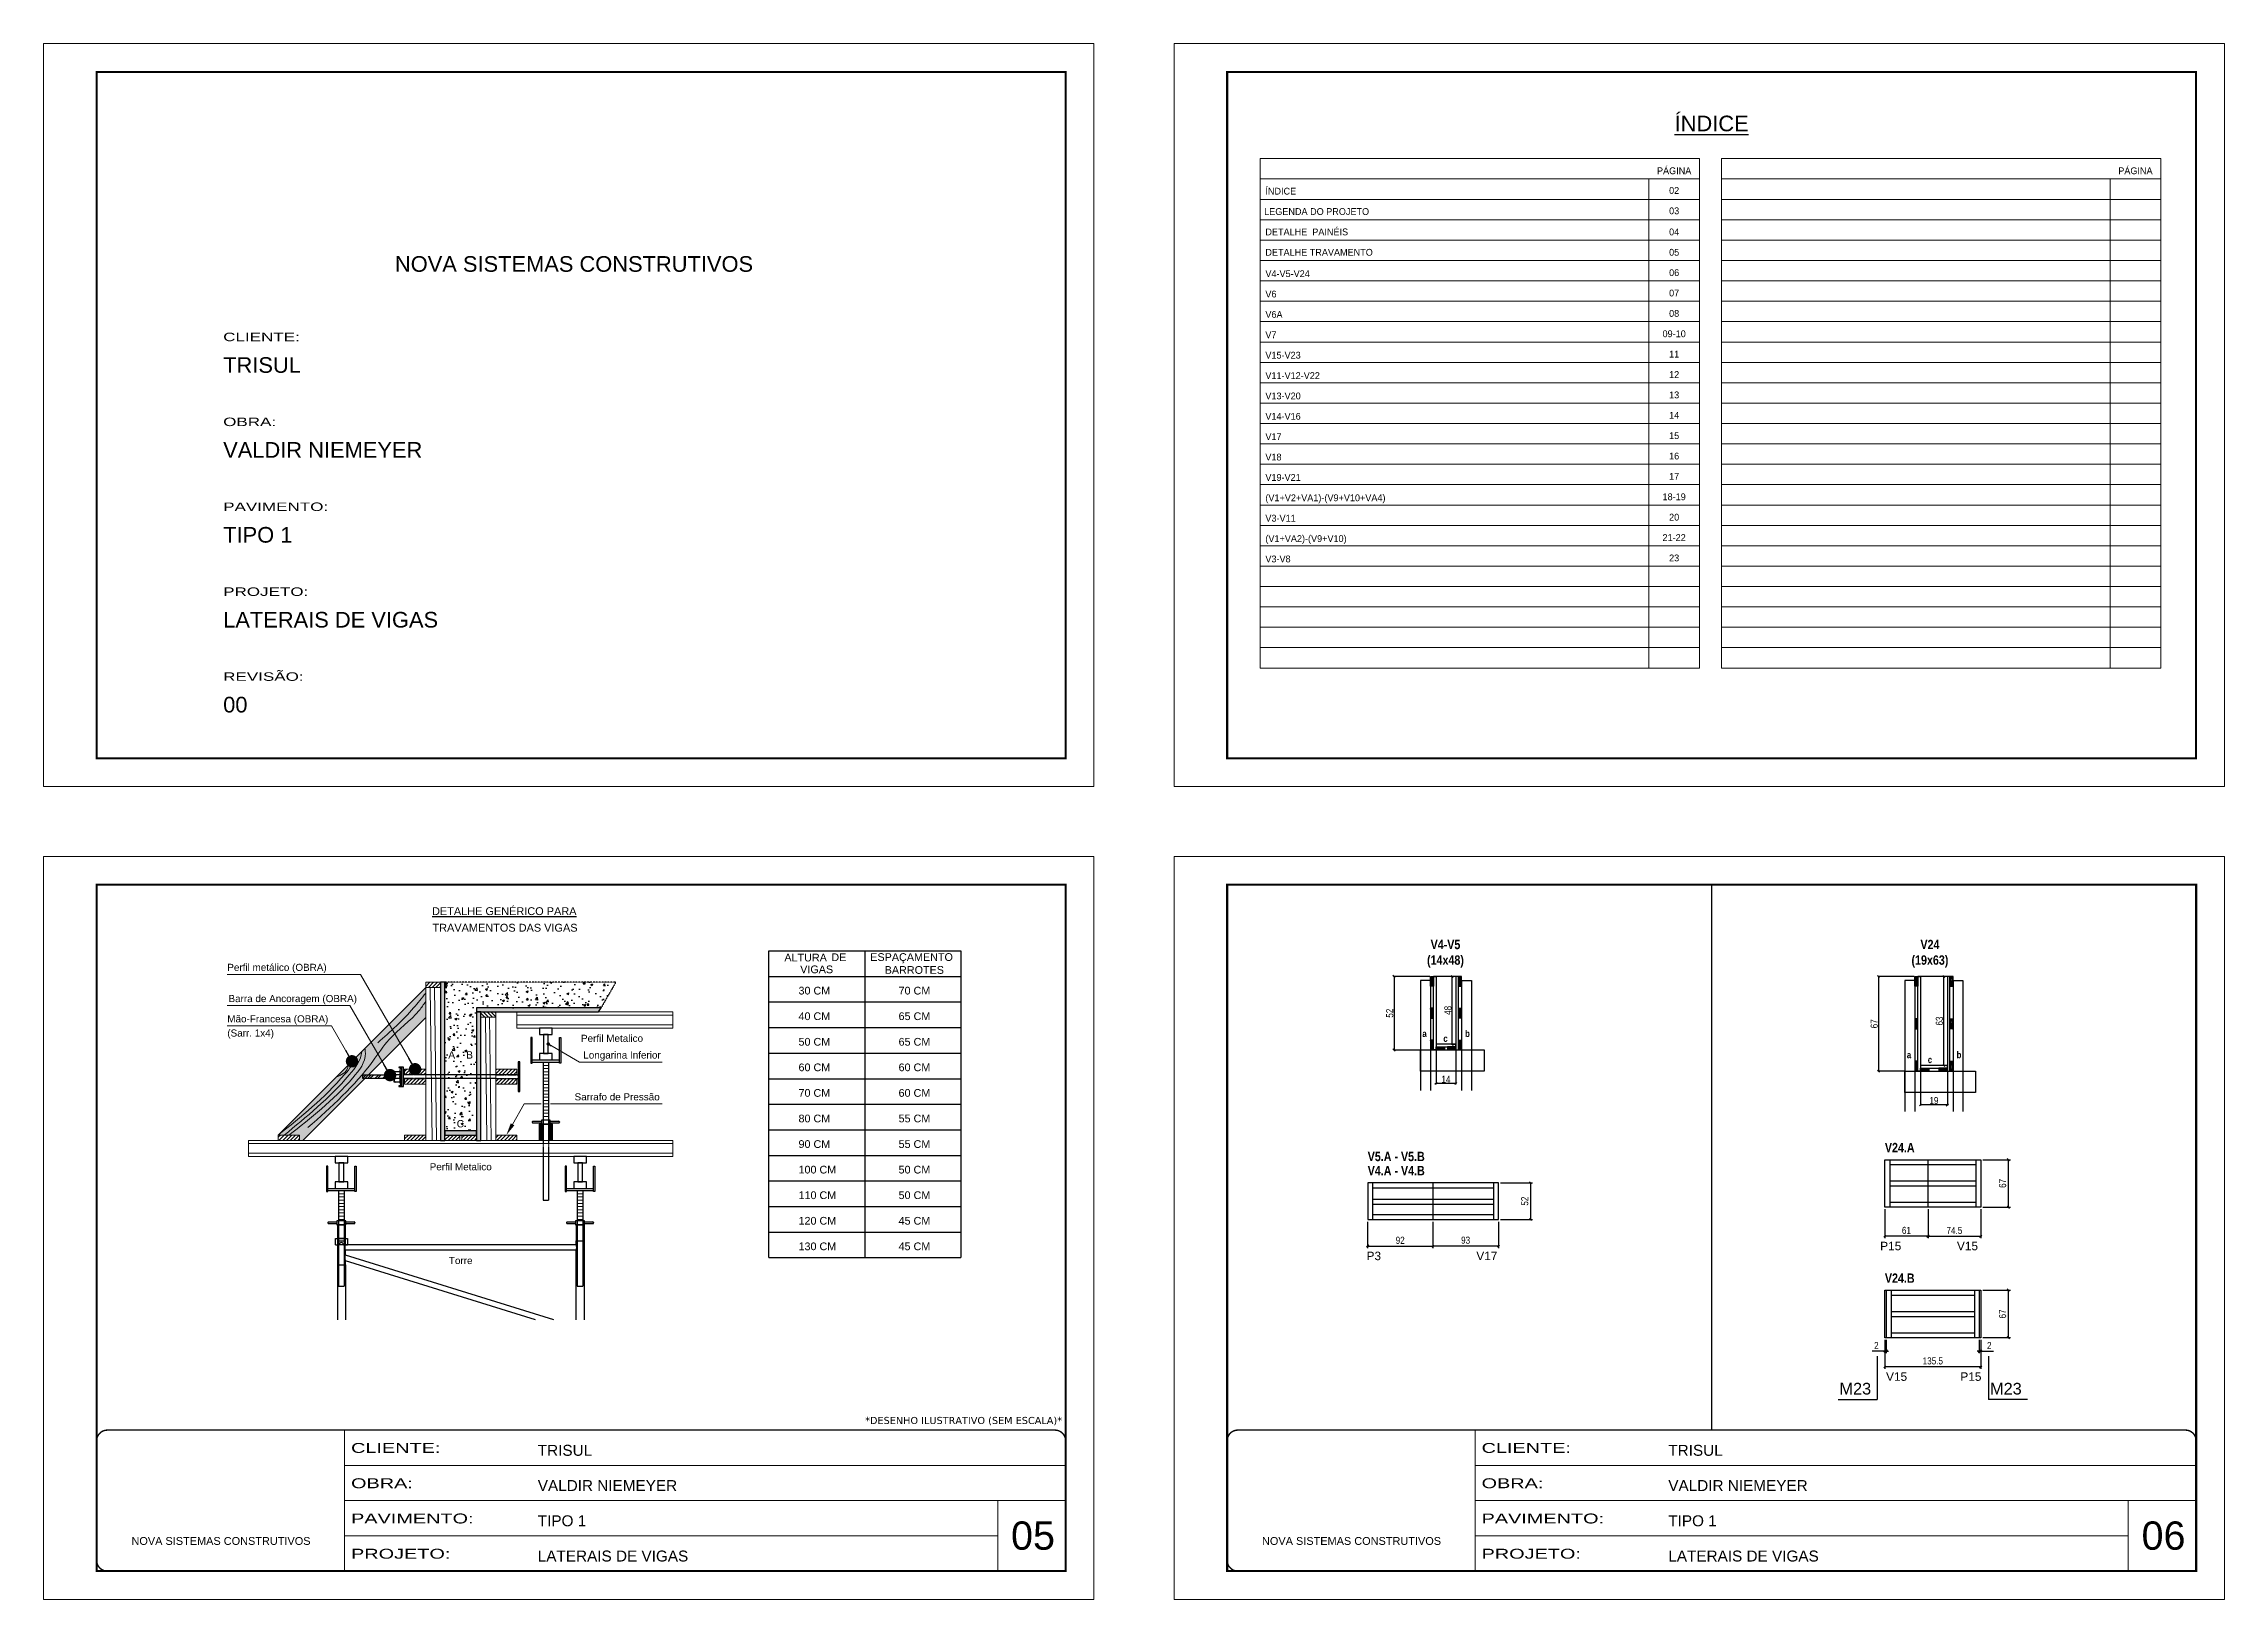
# Model space of a CAD drawing. Extents: x 3330 to 22105, y 1197 to 30204.
# Drawn here: x 12846 to 15930, y 27615 to 29813 of the extents above; entities that cross this region are included whole.
import ezdxf
from ezdxf.enums import TextEntityAlignment as Align

# ---------------------------------------------------------------- set-up
doc = ezdxf.new("R2010")
doc.units = 0
for name, pattern in [('CONTINUO', [0]), ('DASHED', [0.75, 0.5, -0.25]), ('HIDDEN', [0.375, 0.25, -0.125])]:
    doc.linetypes.add(name, pattern=pattern)
for name, color, linetype in [('5', 5, 'Continuous'), ('BARRA DE ANCORAGEM', 251, 'Continuous'), ('COTA', 241, 'Continuous'), ('detalhes', 4, 'Continuous'), ('GARFOS', 7, 'Continuous'), ('NOMENCLATURA', 7, 'Continuous'), ('Painéis', 200, 'Continuous'), ('SARR_2.2x7', 40, 'Continuous')]:
    doc.layers.add(name, color=color, linetype=linetype)
for name, color, linetype, lineweight in [('CARIMBO', 255, 'Continuous', 9), ('CONCRETO', 251, 'Continuous', 25), ('Demarcação 1', 251, 'Continuous', 9), ('Escoras', 2, 'Continuous', 25), ('Folhas', 255, 'Continuous', 9), ('Forcador', 251, 'Continuous', 25), ('Hachura', 251, 'Continuous', 9), ('Madeira', 126, 'Continuous', 18), ('Perfil Metálico', 224, 'Continuous', 18), ('SARRAFO DE PRESSAO', 251, 'DASHED', 9)]:
    doc.layers.add(name, color=color, linetype=linetype, lineweight=lineweight)
doc.layers.add('Demarcação 2', color=7, linetype='Continuous', lineweight=9, true_color=0xe0e0e0)
doc.styles.add('ARIAL', font='arial.ttf')
doc.styles.add('COTA TECNICA', font='techl___.ttf', dxfattribs={"height": 10})
doc.styles.add('COTA TECNICA 2X', font='techl___.ttf', dxfattribs={"height": 10})
doc.styles.get("Standard").update_dxf_attribs({"font": 'arial.ttf'})
doc.styles.add('stylellllll', font='verdana.ttf', dxfattribs={"height": 2})
doc.styles.add('TECNICA', font='techb___.ttf', dxfattribs={"height": 10})
doc.styles.add('Tecnologia', font='')
doc.styles.get('Tecnologia').set_extended_font_data('Forgotten Futurist')
doc.dimstyles.new('3x', dxfattribs={"dimtxt": 10, "dimasz": 5, "dimexe": 7, "dimexo": 5, "dimgap": 4, "dimtad": 1, "dimdec": 4, "dimlfac": 0.333333, "dimdsep": 46, "dimtxsty": 'Standard', "dimblk": 'DOT', "dimcen": 0.09, "dimclrd": 1, "dimclre": 1, "dimclrt": 2, "dimadec": 0, "dimazin": 2, "dimtfac": 1, "dimtdec": 4, "dimtmove": 0, "dimatfit": 3, "dimldrblk": 'DOT', "dimfxl": 1, "dimtolj": 1, "dimtzin": 0, "dimlwd": 9, "dimlwe": 9, "dimarcsym": 0})
doc.dimstyles.new('PAINEL', dxfattribs={"dimtxt": 10, "dimasz": 3, "dimexe": 3, "dimexo": 3, "dimgap": 3, "dimtad": 1, "dimdec": 1, "dimzin": 12, "dimdsep": 46, "dimtxsty": 'COTA TECNICA', "dimblk1": 'OBLIQUE', "dimblk2": 'OBLIQUE', "dimsah": 1, "dimcen": 0.9, "dimclrd": 4, "dimclre": 4, "dimclrt": 240, "dimadec": 1, "dimazin": 3, "dimtfac": 1, "dimtdec": 1, "dimtmove": 0, "dimatfit": 3, "dimfxl": 1, "dimtolj": 1, "dimtzin": 12, "dimarcsym": 0})
doc.dimstyles.new('SECAO', dxfattribs={"dimscale": 0.333333, "dimtxt": 5, "dimasz": 9, "dimexe": 3, "dimexo": 3, "dimgap": 3, "dimtad": 1, "dimdec": 1, "dimlfac": 0.5, "dimzin": 12, "dimdsep": 46, "dimtxsty": 'COTA TECNICA 2X', "dimblk1": 'OBLIQUE', "dimblk2": 'OBLIQUE', "dimsah": 1, "dimcen": 0.9, "dimclrd": 4, "dimclre": 4, "dimclrt": 240, "dimadec": 1, "dimazin": 3, "dimtfac": 1, "dimtdec": 1, "dimtmove": 0, "dimatfit": 3, "dimfxl": 1, "dimtolj": 1, "dimtzin": 12, "dimarcsym": 0})
pattern_1 = [(45, (8105.3142, 34204.11), (-2.6516504, 2.6516504), [])]
pattern_2 = [(45, (-108665.7143, -4623.4113), (-1.122532015, 1.122532015), [])]
pattern_3 = [(45, (-108665.7143, -4578.4113), (-1.122532015, 1.122532015), [])]
pattern_4 = [(135, (48735.394, -95151.2424), (-1.122532015, -1.122532015), [])]

msp = doc.modelspace()

# ---------------------------------------------------------------- texts
at = {"color": 0, "linetype": 'Continuous', "ltscale": 5, "style": 'ARIAL'}
for s, height, p in [('%%UÍNDICE', 22.118, (15204.56, 29689.25)), ('%%UDETALHE GENÉRICO PARA', 11.0592, (13497.38, 28581.59)), ('TRAVAMENTOS DAS VIGAS', 11.0592, (13498.45, 28558.2))]:
    msp.add_text(s, height=height, dxfattribs=at).set_placement(p, align=Align.CENTER)
for s, height, p in [('NOVA SISTEMAS CONSTRUTIVOS', 22.1184, (13342.8, 29490.7)), ('TRISUL', 22.118, (13099.96, 29347.92)), ('VALDIR NIEMEYER', 22.1184, (13099.96, 29227.92)), ('TIPO 1', 22.118, (13099.96, 29107.92)), ('LATERAIS DE VIGAS', 22.1184, (13099.96, 28987.92)), ('00', 22.118, (13099.96, 28867.92))]:
    msp.add_text(s, height=height, dxfattribs=at).set_placement(p)
at = {"layer": '5', "linetype": 'Continuous'}
for s, rotation, p in [('P3', 0.00004, (14716.61, 28093.91)), ('V17', 0.00004, (14871.85, 28093.91)), ('P15', 359.99996, (15442.89, 28107.91)), ('V15', 359.99996, (15551.39, 28107.91)), ('V15', 0.00004, (15451.17, 27923.38)), ('P15', 0.00004, (15556.25, 27923.38))]:
    msp.add_text(s, height=12, rotation=rotation, dxfattribs=at).set_placement(p)
at = {"layer": 'CARIMBO', "style": 'Tecnologia'}
for s, p in [('PÁGINA', (15151.56, 29628.64)), ('PÁGINA', (15803.77, 29628.64)), ('02', (15151.56, 29600.81)), ('03', (15151.56, 29572.02)), ('04', (15151.56, 29542.26)), ('05', (15151.56, 29513.46)), ('06', (15151.56, 29484.66)), ('07', (15151.56, 29455.87)), ('08', (15151.56, 29427.07)), ('09-10', (15151.56, 29398.27)), ('11', (15151.56, 29369.48)), ('12', (15151.56, 29340.68)), ('13', (15151.56, 29311.89)), ('14', (15151.56, 29283.09)), ('15', (15151.56, 29254.29)), ('16', (15151.56, 29225.5)), ('17', (15151.56, 29196.7)), ('18-19', (15151.56, 29167.9)), ('20', (15151.56, 29139.11)), ('21-22', (15151.56, 29110.31)), ('23', (15151.56, 29081.52))]:
    msp.add_text(s, height=9.599, dxfattribs=at).set_placement(p, align=Align.CENTER)
at = {"layer": 'CARIMBO'}
for s, height, style, p in [('ÍNDICE', 9.599, 'Tecnologia', (14573.58, 29599.85)), ('LEGENDA DO PROJETO', 9.5987, 'Tecnologia', (14571.88, 29571.05)), ('DETALHE  PAINÉIS', 9.5987, 'Tecnologia', (14573.58, 29542.26)), ('DETALHE TRAVAMENTO', 9.5987, 'Tecnologia', (14573.58, 29513.46)), ('V4-V5-V24', 9.599, 'Tecnologia', (14573.58, 29483.22)), ('V6', 9.599, 'Tecnologia', (14573.58, 29454.42)), ('V6A', 9.599, 'Tecnologia', (14573.58, 29425.63)), ('V7', 9.599, 'Tecnologia', (14573.58, 29396.83)), ('V15-V23 ', 9.599, 'Tecnologia', (14573.58, 29368.03)), ('V11-V12-V22 ', 9.5987, 'Tecnologia', (14573.58, 29339.24)), ('V13-V20 ', 9.599, 'Tecnologia', (14573.58, 29310.44)), ('V14-V16 ', 9.599, 'Tecnologia', (14573.58, 29281.64)), ('V17', 9.599, 'Tecnologia', (14573.58, 29252.85)), ('V18', 9.599, 'Tecnologia', (14573.58, 29224.05)), ('V19-V21 ', 9.599, 'Tecnologia', (14573.58, 29195.26)), ('(V1+V2+VA1)-(V9+V10+VA4)', 9.5987, 'Tecnologia', (14573.58, 29166.46)), ('V3-V11 ', 9.599, 'Tecnologia', (14573.58, 29137.66)), ('(V1+VA2)-(V9+V10) ', 9.5987, 'Tecnologia', (14573.58, 29108.87)), ('V3-V8 ', 9.599, 'Tecnologia', (14573.58, 29080.07)), ('Perfil metálico (OBRA)', 10, 'ARIAL', (13105.8, 28502.71)), ('Barra de Ancoragem (OBRA)', 10, 'ARIAL', (13107.48, 28458.59)), ('Mão-Francesa (OBRA)', 10, 'ARIAL', (13105.8, 28429.92)), ('Longarina Inferior', 10, 'ARIAL', (13609.13, 28378.82)), ('Sarrafo de Pressão', 10, 'ARIAL', (13596.85, 28319.7)), ('05', 40, 'ARIAL', (14213.92, 27684.69)), ('06', 40, 'ARIAL', (15812.42, 27684.69))]:
    msp.add_text(s, height=height, dxfattribs=dict(at, style=style)).set_placement(p)
at = {"layer": 'CARIMBO', "style": 'ARIAL'}
msp.add_text('(Sarr. 1x4)', height=10, dxfattribs=at).set_placement((13105.8, 28419.92), align=Align.TOP_LEFT)
for s, p in [('Perfil Metalico', (13649.78, 28407.4)), ('Perfil Metalico', (13435.84, 28225.9)), ('Torre', (13435.84, 28093.37))]:
    msp.add_text(s, height=10, dxfattribs=at).set_placement(p, align=Align.MIDDLE_CENTER)
at = {"layer": 'CARIMBO', "color": 0, "linetype": 'Continuous', "style": 'ARIAL'}
for s, p in [('A', (13423.05, 28383.95)), ('B', (13448.34, 28383.95)), ('C', (13435.38, 28286.7))]:
    msp.add_text(s, height=10.37, dxfattribs=at).set_placement(p, align=Align.MIDDLE_CENTER)
at = {"layer": 'CARIMBO', "style": 'stylellllll'}
msp.add_text('*DESENHO ILUSTRATIVO (SEM ESCALA)*', height=10, dxfattribs=at).set_placement((14286.06, 27862.37), align=Align.RIGHT)
at = {"layer": 'detalhes', "style": 'TECNICA'}
for s, p in [('a', (14795.56, 28409.3)), ('c', (14825.23, 28402.4)), ('b', (14855.94, 28409.29)), ('a', (15480.56, 28379.3)), ('c', (15510.23, 28372.4)), ('b', (15550.94, 28379.29))]:
    msp.add_text(s, height=9.6, dxfattribs=at).set_placement(p)
at = {"layer": 'Folhas', "color": 30, "style": 'Tecnologia', "width": 1.5}
for s, p in [('CLIENTE:', (13099.96, 29392.63)), ('OBRA:', (13099.96, 29272.63)), ('PAVIMENTO:', (13099.96, 29152.63)), ('PROJETO:', (13099.96, 29032.63)), ('REVISÃO:', (13099.96, 28912.63))]:
    msp.add_text(s, height=12, dxfattribs=at).set_placement(p)
at = {"layer": 'GARFOS', "color": 2, "ltscale": 1.5}
for s, height, p in [('ALTURA   ', 10.91, (13893.45, 28516.11)), ('DE', 10.91, (13959.85, 28516.5)), ('ESPAÇAMENTO', 10.9102, (14014.9, 28516.81)), ('VIGAS', 10.91, (13915.81, 28499.42)), ('BARROTES', 10.91, (14035.31, 28498.58)), ('30 CM', 10.91, (13913.45, 28469.35)), ('70 CM', 10.91, (14054.93, 28469.35)), ('40 CM', 10.91, (13913.45, 28433.21)), ('65 CM', 10.91, (14054.93, 28433.21)), ('50 CM', 10.91, (13913.45, 28397.07)), ('65 CM', 10.91, (14054.93, 28397.07)), ('60 CM', 10.91, (13913.45, 28360.94)), ('60 CM', 10.91, (14054.93, 28360.94)), ('70 CM', 10.91, (13913.45, 28324.8)), ('60 CM', 10.91, (14054.93, 28324.8)), ('80 CM', 10.91, (13913.45, 28288.67)), ('55 CM', 10.91, (14054.93, 28288.67)), ('90 CM', 10.91, (13913.45, 28252.53)), ('55 CM', 10.91, (14054.93, 28252.53)), ('100 CM', 10.91, (13913.45, 28216.39)), ('50 CM', 10.91, (14054.93, 28216.39)), ('110 CM', 10.91, (13913.45, 28180.26)), ('50 CM', 10.91, (14054.93, 28180.26)), ('120 CM', 10.91, (13913.45, 28144.12)), ('45 CM', 10.91, (14054.93, 28144.12)), ('130 CM', 10.91, (13913.45, 28107.99)), ('45 CM', 10.91, (14054.93, 28107.99))]:
    msp.add_text(s, height=height, dxfattribs=at).set_placement(p)
at = {"layer": 'NOMENCLATURA', "style": 'TECNICA'}
for s, p in [('V5.A - V5.B', (14718.24, 28233.84)), ('V24.A', (15449.53, 28246.42)), ('V4.A - V4.B', (14718.24, 28213.84)), ('V24.B', (15449.53, 28061.88))]:
    msp.add_text(s, height=13.2, dxfattribs=at).set_placement(p)
at = {"layer": 'NOMENCLATURA', "linetype": 'Continuous'}
for p in [(15385.3, 27904.06), (15598.2, 27904.06)]:
    msp.add_text('M23', height=16.5, dxfattribs=at).set_placement(p)
at = {"layer": 'NOMENCLATURA', "char_height": 13.2, "attachment_point": 2, "style": 'TECNICA'}
for s, insert in [('V4-V5\\P(14x48)', (14828.23, 28546.62)), ('V24\\P(19x63)', (15513.23, 28546.62))]:
    msp.add_mtext_dynamic_manual_height_columns(s, width=300.2766, gutter_width=1, heights=[0], dxfattribs=dict(at, insert=insert))

# ---------------------------------------------------------------- blocks, each defined once
blk = doc.blocks.new('9999999999')
at = {"color": 30, "linetype": 'CONTINUO'}
for p, q in [((98564.6, 34230.2), (98564.6, 34429.4)), ((98564.6, 34379.6), (99584, 34379.6)), ((98564.6, 34329.8), (99488, 34329.8)), ((99584, 34329.8), (99488, 34329.8)), ((99488, 34329.8), (99488, 34230.2)), ((98564.6, 34280), (99488, 34280))]:
    blk.add_line(p, q, dxfattribs=at)
at = {"color": 30, "linetype": 'CONTINUO', "const_width": 2}
blk.add_lwpolyline([(99584, 34230.2), (99584, 34414.4, 0.414214), (99569, 34429.4), (98229, 34429.4, 0.414214), (98214, 34414.4), (98214, 34245.2, 0.414214), (98229, 34230.2), (99584, 34230.2)], format="xyb", dxfattribs=at)
at = {"layer": 'Folhas'}
blk.add_lwpolyline([(98139, 34190.2), (99624, 34190.2), (99624, 35240.2), (98139, 35240.2)], close=True, dxfattribs=at)
at = {"layer": 'Folhas', "color": 30, "const_width": 3}
blk.add_lwpolyline([(98214, 34230.2), (99584, 34230.2), (99584, 35200.2), (98214, 35200.2)], close=True, dxfattribs=at)
at = {"color": 7, "linetype": 'Continuous', "ltscale": 5, "style": 'ARIAL'}
for s, height, p in [('TRISUL', 15.48, (98837.7, 34393.1)), ('VALDIR NIEMEYER', 15.483, (98837.7, 34343.3)), ('TIPO 1', 15.48, (98837.7, 34293.5)), ('NOVA SISTEMAS CONSTRUTIVOS', 11.059, (98263.2, 34267.2)), ('LATERAIS DE VIGAS', 15.483, (98837.7, 34243.7))]:
    blk.add_text(s, height=height, dxfattribs=at).set_placement(p)
at = {"layer": 'Folhas', "color": 7, "style": 'Tecnologia', "width": 1.5}
for s, p in [('CLIENTE:', (98573.7, 34397.2)), ('OBRA:', (98573.7, 34347.3)), ('PAVIMENTO:', (98573.7, 34297.5)), ('PROJETO:', (98573.7, 34247.7))]:
    blk.add_text(s, height=14, dxfattribs=at).set_placement(p)
blk = doc.blocks.new('HT20CT')
at = {"layer": 'Forcador'}
for points in [[(-4, 16), (-4, 20), (4, 20), (4, 16)], [(-1.5, 4), (-1.5, 16), (1.5, 16), (1.5, 4)], [(-4, 0), (-4, 4), (4, 4), (4, 0)]]:
    blk.add_lwpolyline(points, close=True, dxfattribs=at)
blk = doc.blocks.new('_Dot')
at = {"color": 0, "linetype": 'ByBlock', "lineweight": -2}
blk.add_line((-0.5, 0), (-1, 0), dxfattribs=at)
at = {"color": 0, "linetype": 'ByBlock', "const_width": 0.5}
blk.add_lwpolyline([(-0.25, 0, 1), (0.25, 0, 1)], format="xyb", close=True, dxfattribs=at)
blk = doc.blocks.new('_Oblique')
at = {"color": 0, "linetype": 'ByBlock', "lineweight": -2}
blk.add_line((-0.5, -0.5), (0.5, 0.5), dxfattribs=at)
blk = doc.blocks.new('*D3057')
at = {"layer": 'COTA', "color": 4, "lineweight": -2, "transparency": 16777216}
for p, q in [((14814.9, 28389.9), (14814.9, 28342.5)), ((14842.9, 28389.9), (14842.9, 28342.5)), ((14842.9, 28343.5), (14814.9, 28343.5))]:
    blk.add_line(p, q, dxfattribs=at)
at = {"layer": 'Defpoints', "color": 0, "transparency": 16777216}
for p in [(14814.9, 28390.9), (14842.9, 28390.9), (14814.9, 28343.5)]:
    blk.add_point(p, dxfattribs=at)
at = {"layer": 'COTA', "color": 4, "lineweight": -2, "transparency": 16777216, "xscale": 3, "yscale": 3, "zscale": 3, "rotation": 180}
blk.add_blockref('_Oblique', (14814.9, 28343.5), dxfattribs=at)
at = {"layer": 'COTA', "color": 4, "lineweight": -2, "transparency": 16777216, "xscale": 3, "yscale": 3, "zscale": 3}
blk.add_blockref('_Oblique', (14842.9, 28343.5), dxfattribs=at)
at = {"layer": 'COTA', "color": 240, "transparency": 16777216, "insert": (14828.9, 28349.5), "char_height": 10, "attachment_point": 5, "style": 'COTA TECNICA 2X'}
blk.add_mtext('\\A1;14', dxfattribs=at)
blk = doc.blocks.new('*D3058')
at = {"layer": 'COTA', "color": 4, "lineweight": -2, "transparency": 16777216}
for p, q in [((14805.9, 28494.9), (14754.5, 28494.9)), ((14755.5, 28494.9), (14755.5, 28390.9)), ((14791.9, 28390.9), (14754.5, 28390.9))]:
    blk.add_line(p, q, dxfattribs=at)
at = {"layer": 'Defpoints', "color": 0, "transparency": 16777216}
for p in [(14806.9, 28494.9, 0), (14755.5, 28390.9), (14792.9, 28390.9, 0)]:
    blk.add_point(p, dxfattribs=at)
at = {"layer": 'COTA', "color": 4, "lineweight": -2, "transparency": 16777216, "xscale": 3, "yscale": 3, "zscale": 3}
for p, rotation in [((14755.5, 28494.9), 90), ((14755.5, 28390.9), 270)]:
    blk.add_blockref('_Oblique', p, dxfattribs=dict(at, rotation=rotation))
at = {"layer": 'COTA', "color": 240, "transparency": 16777216, "insert": (14749.4, 28442.9), "char_height": 10, "attachment_point": 5, "rotation": 90, "style": 'COTA TECNICA 2X'}
blk.add_mtext('\\A1;52', dxfattribs=at)
blk = doc.blocks.new('*D3059')
at = {"layer": 'COTA', "color": 4, "lineweight": -2, "transparency": 16777216}
for p, q in [((14841.9, 28494.9), (14836.8, 28494.9)), ((14837.8, 28398.9), (14837.8, 28494.9)), ((14841.9, 28398.9), (14836.8, 28398.9))]:
    blk.add_line(p, q, dxfattribs=at)
at = {"layer": 'Defpoints', "color": 0, "transparency": 16777216}
for p in [(14837.8, 28494.9), (14842.9, 28494.9), (14842.9, 28398.9)]:
    blk.add_point(p, dxfattribs=at)
at = {"layer": 'COTA', "color": 4, "lineweight": -2, "transparency": 16777216, "xscale": 3, "yscale": 3, "zscale": 3}
for p, rotation in [((14837.8, 28494.9), 90), ((14837.8, 28398.9), 270)]:
    blk.add_blockref('_Oblique', p, dxfattribs=dict(at, rotation=rotation))
at = {"layer": 'COTA', "color": 240, "transparency": 16777216, "insert": (14831.7, 28446.9), "char_height": 10, "attachment_point": 5, "rotation": 90, "style": 'COTA TECNICA 2X'}
blk.add_mtext('\\A1;48', dxfattribs=at)
blk = doc.blocks.new('*D3060')
at = {"layer": 'COTA', "color": 4, "linetype": 'ByBlock', "lineweight": -2, "transparency": 16777216}
for p, q in [((14718.2, 28148.3), (14718.2, 28110.8)), ((14810.2, 28148.3), (14810.2, 28110.8)), ((14718.2, 28113.8), (14810.2, 28113.8))]:
    blk.add_line(p, q, dxfattribs=at)
at = {"layer": 'Defpoints', "color": 0, "linetype": 'ByBlock', "transparency": 16777216}
for p in [(14718.2, 28151.3), (14810.2, 28151.3), (14810.2, 28113.8)]:
    blk.add_point(p, dxfattribs=at)
at = {"layer": 'COTA', "color": 4, "linetype": 'ByBlock', "lineweight": -2, "transparency": 16777216, "xscale": 3, "yscale": 3, "zscale": 3, "rotation": 180}
blk.add_blockref('_Oblique', (14718.2, 28113.8), dxfattribs=at)
at = {"layer": 'COTA', "color": 4, "linetype": 'ByBlock', "lineweight": -2, "transparency": 16777216, "xscale": 3, "yscale": 3, "zscale": 3}
blk.add_blockref('_Oblique', (14810.2, 28113.8), dxfattribs=at)
at = {"layer": 'COTA', "color": 240, "linetype": 'ByBlock', "transparency": 16777216, "insert": (14764.2, 28121.9), "char_height": 10, "attachment_point": 5, "style": 'COTA TECNICA'}
blk.add_mtext('\\A1;92', dxfattribs=at)
blk = doc.blocks.new('*D3061')
at = {"layer": 'COTA', "color": 4, "linetype": 'ByBlock', "lineweight": -2, "transparency": 16777216}
for p, q in [((14810.2, 28148.3), (14810.2, 28110.8)), ((14903.2, 28148.3), (14903.2, 28110.8)), ((14903.2, 28113.8), (14810.2, 28113.8))]:
    blk.add_line(p, q, dxfattribs=at)
at = {"layer": 'Defpoints', "color": 0, "linetype": 'ByBlock', "transparency": 16777216}
for p in [(14810.2, 28151.3), (14903.2, 28151.3), (14810.2, 28113.8)]:
    blk.add_point(p, dxfattribs=at)
at = {"layer": 'COTA', "color": 4, "linetype": 'ByBlock', "lineweight": -2, "transparency": 16777216, "xscale": 3, "yscale": 3, "zscale": 3, "rotation": 180}
blk.add_blockref('_Oblique', (14810.2, 28113.8), dxfattribs=at)
at = {"layer": 'COTA', "color": 4, "linetype": 'ByBlock', "lineweight": -2, "transparency": 16777216, "xscale": 3, "yscale": 3, "zscale": 3}
blk.add_blockref('_Oblique', (14903.2, 28113.8), dxfattribs=at)
at = {"layer": 'COTA', "color": 240, "linetype": 'ByBlock', "transparency": 16777216, "insert": (14856.7, 28122.1), "char_height": 10, "attachment_point": 5, "style": 'COTA TECNICA'}
blk.add_mtext('\\A1;93', dxfattribs=at)
blk = doc.blocks.new('*D3062')
at = {"layer": 'COTA', "color": 4, "linetype": 'ByBlock', "lineweight": -2, "transparency": 16777216}
for p, q in [((14906.2, 28203.3), (14951.5, 28203.3)), ((14948.5, 28203.3), (14948.5, 28151.3)), ((14906.2, 28151.3), (14951.5, 28151.3))]:
    blk.add_line(p, q, dxfattribs=at)
at = {"layer": 'Defpoints', "color": 0, "linetype": 'ByBlock', "transparency": 16777216}
for p in [(14903.2, 28203.3), (14903.2, 28151.3), (14948.5, 28151.3)]:
    blk.add_point(p, dxfattribs=at)
at = {"layer": 'COTA', "color": 4, "linetype": 'ByBlock', "lineweight": -2, "transparency": 16777216, "xscale": 3, "yscale": 3, "zscale": 3}
for p, rotation in [((14948.5, 28203.3), 90), ((14948.5, 28151.3), 270)]:
    blk.add_blockref('_Oblique', p, dxfattribs=dict(at, rotation=rotation))
at = {"layer": 'COTA', "color": 240, "linetype": 'ByBlock', "transparency": 16777216, "insert": (14940.4, 28177.3), "char_height": 10, "attachment_point": 5, "rotation": 90, "style": 'COTA TECNICA'}
blk.add_mtext('\\A1;52', dxfattribs=at)
blk = doc.blocks.new('*D3187')
at = {"layer": 'COTA', "color": 4, "lineweight": -2, "transparency": 16777216}
for p, q in [((15499.9, 28359.9), (15499.9, 28312.5)), ((15537.9, 28359.9), (15537.9, 28312.5)), ((15537.9, 28313.5), (15499.9, 28313.5))]:
    blk.add_line(p, q, dxfattribs=at)
at = {"layer": 'Defpoints', "color": 0, "transparency": 16777216}
for p in [(15499.9, 28360.9), (15537.9, 28360.9), (15499.9, 28313.5)]:
    blk.add_point(p, dxfattribs=at)
at = {"layer": 'COTA', "color": 4, "lineweight": -2, "transparency": 16777216, "xscale": 3, "yscale": 3, "zscale": 3, "rotation": 180}
blk.add_blockref('_Oblique', (15499.9, 28313.5), dxfattribs=at)
at = {"layer": 'COTA', "color": 4, "lineweight": -2, "transparency": 16777216, "xscale": 3, "yscale": 3, "zscale": 3}
blk.add_blockref('_Oblique', (15537.9, 28313.5), dxfattribs=at)
at = {"layer": 'COTA', "color": 240, "transparency": 16777216, "insert": (15518.9, 28319.5), "char_height": 10, "attachment_point": 5, "style": 'COTA TECNICA 2X'}
blk.add_mtext('\\A1;19', dxfattribs=at)
blk = doc.blocks.new('*D3188')
at = {"layer": 'COTA', "color": 4, "lineweight": -2, "transparency": 16777216}
for p, q in [((15490.9, 28494.9), (15439.5, 28494.9)), ((15440.5, 28494.9), (15440.5, 28360.9)), ((15476.9, 28360.9), (15439.5, 28360.9))]:
    blk.add_line(p, q, dxfattribs=at)
at = {"layer": 'Defpoints', "color": 0, "transparency": 16777216}
for p in [(15491.9, 28494.9, 0), (15440.5, 28360.9), (15477.9, 28360.9, 0)]:
    blk.add_point(p, dxfattribs=at)
at = {"layer": 'COTA', "color": 4, "lineweight": -2, "transparency": 16777216, "xscale": 3, "yscale": 3, "zscale": 3}
for p, rotation in [((15440.5, 28494.9), 90), ((15440.5, 28360.9), 270)]:
    blk.add_blockref('_Oblique', p, dxfattribs=dict(at, rotation=rotation))
at = {"layer": 'COTA', "color": 240, "transparency": 16777216, "insert": (15434.4, 28427.9), "char_height": 10, "attachment_point": 5, "rotation": 90, "style": 'COTA TECNICA 2X'}
blk.add_mtext('\\A1;67', dxfattribs=at)
blk = doc.blocks.new('*D3189')
at = {"layer": 'COTA', "color": 4, "lineweight": -2, "transparency": 16777216}
for p, q in [((15536.9, 28494.9), (15531.8, 28494.9)), ((15532.8, 28368.9), (15532.8, 28494.9)), ((15536.9, 28368.9), (15531.8, 28368.9))]:
    blk.add_line(p, q, dxfattribs=at)
at = {"layer": 'Defpoints', "color": 0, "transparency": 16777216}
for p in [(15532.8, 28494.9), (15537.9, 28494.9), (15537.9, 28368.9)]:
    blk.add_point(p, dxfattribs=at)
at = {"layer": 'COTA', "color": 4, "lineweight": -2, "transparency": 16777216, "xscale": 3, "yscale": 3, "zscale": 3}
for p, rotation in [((15532.8, 28494.9), 90), ((15532.8, 28368.9), 270)]:
    blk.add_blockref('_Oblique', p, dxfattribs=dict(at, rotation=rotation))
at = {"layer": 'COTA', "color": 240, "transparency": 16777216, "insert": (15526.6, 28431.9), "char_height": 10, "attachment_point": 5, "rotation": 90, "style": 'COTA TECNICA 2X'}
blk.add_mtext('\\A1;63', dxfattribs=at)
blk = doc.blocks.new('*D3190')
at = {"layer": 'COTA', "color": 4, "linetype": 'ByBlock', "lineweight": -2, "transparency": 16777216}
for p, q in [((15449.5, 28165.9), (15449.5, 28124.8)), ((15510.5, 28165.9), (15510.5, 28124.8)), ((15510.5, 28127.8), (15449.5, 28127.8))]:
    blk.add_line(p, q, dxfattribs=at)
at = {"layer": 'Defpoints', "color": 0, "linetype": 'ByBlock', "transparency": 16777216}
for p in [(15449.5, 28168.9), (15510.5, 28168.9), (15449.5, 28127.8)]:
    blk.add_point(p, dxfattribs=at)
at = {"layer": 'COTA', "color": 4, "linetype": 'ByBlock', "lineweight": -2, "transparency": 16777216, "xscale": 3, "yscale": 3, "zscale": 3, "rotation": 180}
blk.add_blockref('_Oblique', (15449.5, 28127.8), dxfattribs=at)
at = {"layer": 'COTA', "color": 4, "linetype": 'ByBlock', "lineweight": -2, "transparency": 16777216, "xscale": 3, "yscale": 3, "zscale": 3}
blk.add_blockref('_Oblique', (15510.5, 28127.8), dxfattribs=at)
at = {"layer": 'COTA', "color": 240, "linetype": 'ByBlock', "transparency": 16777216, "insert": (15480, 28135.9), "char_height": 10, "attachment_point": 5, "style": 'COTA TECNICA'}
blk.add_mtext('\\A1;61', dxfattribs=at)
blk = doc.blocks.new('*D3191')
at = {"layer": 'COTA', "color": 4, "linetype": 'ByBlock', "lineweight": -2, "transparency": 16777216}
for p, q in [((15588, 28235.9), (15627.1, 28235.9)), ((15624.1, 28168.9), (15624.1, 28235.9)), ((15588, 28168.9), (15627.1, 28168.9))]:
    blk.add_line(p, q, dxfattribs=at)
at = {"layer": 'Defpoints', "color": 0, "linetype": 'ByBlock', "transparency": 16777216}
for p in [(15585, 28235.9), (15624.1, 28235.9), (15585, 28168.9)]:
    blk.add_point(p, dxfattribs=at)
at = {"layer": 'COTA', "color": 4, "linetype": 'ByBlock', "lineweight": -2, "transparency": 16777216, "xscale": 3, "yscale": 3, "zscale": 3}
for p, rotation in [((15624.1, 28235.9), 90), ((15624.1, 28168.9), 270)]:
    blk.add_blockref('_Oblique', p, dxfattribs=dict(at, rotation=rotation))
at = {"layer": 'COTA', "color": 240, "linetype": 'ByBlock', "transparency": 16777216, "insert": (15616, 28202.4), "char_height": 10, "attachment_point": 5, "rotation": 90, "style": 'COTA TECNICA'}
blk.add_mtext('\\A1;67', dxfattribs=at)
blk = doc.blocks.new('*D3192')
at = {"layer": 'COTA', "color": 4, "linetype": 'ByBlock', "lineweight": -2, "transparency": 16777216}
for p, q in [((15449.5, 27981.4), (15449.5, 27940.3)), ((15585, 27981.4), (15585, 27940.3)), ((15585, 27943.3), (15449.5, 27943.3))]:
    blk.add_line(p, q, dxfattribs=at)
at = {"layer": 'Defpoints', "color": 0, "linetype": 'ByBlock', "transparency": 16777216}
for p in [(15449.5, 27984.4), (15585, 27984.4), (15449.5, 27943.3)]:
    blk.add_point(p, dxfattribs=at)
at = {"layer": 'COTA', "color": 4, "linetype": 'ByBlock', "lineweight": -2, "transparency": 16777216, "xscale": 3, "yscale": 3, "zscale": 3, "rotation": 180}
blk.add_blockref('_Oblique', (15449.5, 27943.3), dxfattribs=at)
at = {"layer": 'COTA', "color": 4, "linetype": 'ByBlock', "lineweight": -2, "transparency": 16777216, "xscale": 3, "yscale": 3, "zscale": 3}
blk.add_blockref('_Oblique', (15585, 27943.3), dxfattribs=at)
at = {"layer": 'COTA', "color": 240, "linetype": 'ByBlock', "transparency": 16777216, "insert": (15517.3, 27951.5), "char_height": 10, "attachment_point": 5, "style": 'COTA TECNICA'}
blk.add_mtext('\\A1;135.5', dxfattribs=at)
blk = doc.blocks.new('*D3193')
at = {"layer": 'COTA', "color": 4, "linetype": 'ByBlock', "lineweight": -2, "transparency": 16777216}
for p, q in [((15588, 28051.4), (15627.1, 28051.4)), ((15624.1, 27984.4), (15624.1, 28051.4)), ((15588, 27984.4), (15627.1, 27984.4))]:
    blk.add_line(p, q, dxfattribs=at)
at = {"layer": 'Defpoints', "color": 0, "linetype": 'ByBlock', "transparency": 16777216}
for p in [(15585, 28051.4), (15624.1, 28051.4), (15585, 27984.4)]:
    blk.add_point(p, dxfattribs=at)
at = {"layer": 'COTA', "color": 4, "linetype": 'ByBlock', "lineweight": -2, "transparency": 16777216, "xscale": 3, "yscale": 3, "zscale": 3}
for p, rotation in [((15624.1, 28051.4), 90), ((15624.1, 27984.4), 270)]:
    blk.add_blockref('_Oblique', p, dxfattribs=dict(at, rotation=rotation))
at = {"layer": 'COTA', "color": 240, "linetype": 'ByBlock', "transparency": 16777216, "insert": (15616, 28017.9), "char_height": 10, "attachment_point": 5, "rotation": 90, "style": 'COTA TECNICA'}
blk.add_mtext('\\A1;67', dxfattribs=at)
blk = doc.blocks.new('*D3194')
at = {"layer": 'COTA', "color": 4, "linetype": 'ByBlock', "lineweight": -2, "transparency": 16777216}
for p, q in [((15583, 27981.4), (15583, 27962.3)), ((15585, 27981.4), (15585, 27962.3)), ((15583, 27965.3), (15580, 27965.3)), ((15583, 27965.3), (15585, 27965.3)), ((15585, 27965.3), (15603.1, 27965.3))]:
    blk.add_line(p, q, dxfattribs=at)
at = {"layer": 'Defpoints', "color": 0, "linetype": 'ByBlock', "transparency": 16777216}
for p in [(15583, 27984.4), (15585, 27984.4), (15585, 27965.3)]:
    blk.add_point(p, dxfattribs=at)
at = {"layer": 'COTA', "color": 4, "linetype": 'ByBlock', "lineweight": -2, "transparency": 16777216, "xscale": 3, "yscale": 3, "zscale": 3}
blk.add_blockref('_Oblique', (15583, 27965.3), dxfattribs=at)
at = {"layer": 'COTA', "color": 4, "linetype": 'ByBlock', "lineweight": -2, "transparency": 16777216, "xscale": 3, "yscale": 3, "zscale": 3, "rotation": 180}
blk.add_blockref('_Oblique', (15585, 27965.3), dxfattribs=at)
at = {"layer": 'COTA', "color": 240, "linetype": 'ByBlock', "transparency": 16777216, "insert": (15597.1, 27973.3), "char_height": 10, "attachment_point": 5, "style": 'COTA TECNICA'}
blk.add_mtext('\\A1;2', dxfattribs=at)
blk = doc.blocks.new('*D3195')
at = {"layer": 'COTA', "color": 4, "linetype": 'ByBlock', "lineweight": -2, "transparency": 16777216}
for p, q in [((15449.5, 27981.4), (15449.5, 27962.3)), ((15451.5, 27981.4), (15451.5, 27962.3)), ((15449.5, 27965.3), (15431.4, 27965.3)), ((15451.5, 27965.3), (15449.5, 27965.3)), ((15451.5, 27965.3), (15454.5, 27965.3))]:
    blk.add_line(p, q, dxfattribs=at)
at = {"layer": 'Defpoints', "color": 0, "linetype": 'ByBlock', "transparency": 16777216}
for p in [(15449.5, 27984.4), (15451.5, 27984.4), (15449.5, 27965.3)]:
    blk.add_point(p, dxfattribs=at)
at = {"layer": 'COTA', "color": 4, "linetype": 'ByBlock', "lineweight": -2, "transparency": 16777216, "xscale": 3, "yscale": 3, "zscale": 3}
blk.add_blockref('_Oblique', (15449.5, 27965.3), dxfattribs=at)
at = {"layer": 'COTA', "color": 4, "linetype": 'ByBlock', "lineweight": -2, "transparency": 16777216, "xscale": 3, "yscale": 3, "zscale": 3, "rotation": 180}
blk.add_blockref('_Oblique', (15451.5, 27965.3), dxfattribs=at)
at = {"layer": 'COTA', "color": 240, "linetype": 'ByBlock', "transparency": 16777216, "insert": (15437.5, 27973.3), "char_height": 10, "attachment_point": 5, "style": 'COTA TECNICA'}
blk.add_mtext('\\A1;2', dxfattribs=at)
blk = doc.blocks.new('*D3196')
at = {"layer": 'COTA', "color": 4, "linetype": 'ByBlock', "lineweight": -2, "transparency": 16777216}
for p, q in [((15510.5, 28165.9), (15510.5, 28124.8)), ((15585, 28165.9), (15585, 28124.8)), ((15510.5, 28127.8), (15585, 28127.8))]:
    blk.add_line(p, q, dxfattribs=at)
at = {"layer": 'Defpoints', "color": 0, "linetype": 'ByBlock', "transparency": 16777216}
for p in [(15510.5, 28168.9), (15585, 28168.9), (15585, 28127.8)]:
    blk.add_point(p, dxfattribs=at)
at = {"layer": 'COTA', "color": 4, "linetype": 'ByBlock', "lineweight": -2, "transparency": 16777216, "xscale": 3, "yscale": 3, "zscale": 3, "rotation": 180}
blk.add_blockref('_Oblique', (15510.5, 28127.8), dxfattribs=at)
at = {"layer": 'COTA', "color": 4, "linetype": 'ByBlock', "lineweight": -2, "transparency": 16777216, "xscale": 3, "yscale": 3, "zscale": 3}
blk.add_blockref('_Oblique', (15585, 28127.8), dxfattribs=at)
at = {"layer": 'COTA', "color": 240, "linetype": 'ByBlock', "transparency": 16777216, "insert": (15547.8, 28135.9), "char_height": 10, "attachment_point": 5, "style": 'COTA TECNICA'}
blk.add_mtext('\\A1;74.5', dxfattribs=at)

# ---------------------------------------------------------------- dimensions: what is measured, and where the dimension line sits
at = {"layer": 'COTA'}
for base, p1, p2, picture, middle in [((14755.49, 28390.93, 0), (14806.86, 28494.93), (14792.86, 28390.93), '*D3058', (14749.38, 28442.93, 0)), ((14837.78, 28494.93), (14842.86, 28398.93), (14842.86, 28494.93), '*D3059', (14831.69, 28446.93)), ((15440.49, 28360.93, 0), (15491.86, 28494.93), (15477.86, 28360.93), '*D3188', (15434.39, 28427.93, 0)), ((15532.78, 28494.93), (15537.86, 28368.93), (15537.86, 28494.93), '*D3189', (15526.56, 28431.93))]:
    dim = msp.add_linear_dim(base=base, p1=p1, p2=p2, angle=90, dimstyle='SECAO', dxfattribs=at)
    dim.commit()
    dim.dimension.update_dxf_attribs({"geometry": picture, "text_midpoint": middle})
for base, p1, p2, picture, middle in [((14814.86, 28343.46), (14842.86, 28390.93), (14814.86, 28390.93), '*D3057', (14828.86, 28343.46)), ((15499.86, 28313.46), (15537.86, 28360.93), (15499.86, 28360.93), '*D3187', (15518.86, 28313.46))]:
    dim = msp.add_linear_dim(base=base, p1=p1, p2=p2, angle=180, dimstyle='SECAO', dxfattribs=at)
    dim.commit()
    dim.dimension.update_dxf_attribs({"geometry": picture, "text_midpoint": middle, "dimtype": 160})
at = {"layer": 'COTA', "linetype": 'ByBlock'}
for base, p1, p2, angle, picture, middle in [((15624.09, 28235.9), (15585.03, 28168.9), (15585.03, 28235.9), 90, '*D3191', (15615.99, 28202.4)), ((14948.46, 28151.32), (14903.24, 28203.32), (14903.24, 28151.32), 90, '*D3062', (14940.35, 28177.32)), ((15624.09, 28051.36), (15585.03, 27984.36), (15585.03, 28051.36), 90, '*D3193', (15615.99, 28017.86)), ((15449.53, 27965.26), (15451.53, 27984.36), (15449.53, 27984.36), 180, '*D3195', (15437.48, 27973.26))]:
    dim = msp.add_linear_dim(base=base, p1=p1, p2=p2, angle=angle, dimstyle='PAINEL', dxfattribs=at)
    dim.commit()
    dim.dimension.update_dxf_attribs({"geometry": picture, "text_midpoint": middle})
for base, p1, p2, picture, middle in [((15449.53, 28127.81), (15510.53, 28168.9), (15449.53, 28168.9), '*D3190', (15480.03, 28135.91)), ((15585.03, 28127.81), (15510.53, 28168.9), (15585.03, 28168.9), '*D3196', (15547.78, 28135.92)), ((14810.24, 28113.81), (14903.24, 28151.32), (14810.24, 28151.32), '*D3061', (14856.74, 28122.06)), ((15449.53, 27943.28), (15585.03, 27984.36), (15449.53, 27984.36), '*D3192', (15517.28, 27951.5)), ((15585.03, 27965.26), (15583.03, 27984.36), (15585.03, 27984.36), '*D3194', (15597.09, 27973.26))]:
    dim = msp.add_linear_dim(base=base, p1=p1, p2=p2, dimstyle='PAINEL', dxfattribs=at)
    dim.commit()
    dim.dimension.update_dxf_attribs({"geometry": picture, "text_midpoint": middle})
dim = msp.add_linear_dim(base=(14810.24, 28113.81), p1=(14718.24, 28151.32), p2=(14810.24, 28151.32), dimstyle='PAINEL', override={"dimarcsym": 2}, dxfattribs=at)
dim.commit()
dim.dimension.update_dxf_attribs({"geometry": '*D3060', "text_midpoint": (14764.24, 28121.9)})

# ---------------------------------------------------------------- hatches: boundary and pattern name
at = {"layer": 'CONCRETO', "linetype": 'DASHED', "ltscale": 0.3}
h = msp.add_hatch(dxfattribs=at)
h.set_pattern_fill('AR-CONC', color=256, scale=4, style=0)
h.set_pattern_definition([(50, (-35253.68, 20533.768), (28.690407, -2.510085), [3, -33]), (355, (-35253.68, 20533.768), (-5.550053, 30.087685), [2.4, -26.4]), (100.4514, (-35251.29, 20533.56), (23.140375, 27.577582), [2.549608, -28.045684]), (46.1842, (-35253.68, 20541.77), (42.689642, -6.62076), [4.5, -49.5]), (96.6356, (-35250.123, 20541.217), (37.386508, 38.964715), [3.82441, -42.06852]), (351.1842, (-35253.68, 20541.77), (37.386478, 38.964744), [3.6, -39.6]), (21, (-35249.68, 20539.768), (23.876282, -16.104756), [3, -33]), (326, (-35249.68, 20539.768), (9.732613, 29.006002), [2.4, -26.4]), (71.4514, (-35247.69, 20538.426), (33.608905, 12.90122), [2.549608, -28.045684]), (37.5, (-35253.68, 20533.768), (0.4863942, 13.3157542), [0, -26.08, 0, -26.8, 0, -26.5]), (7.5, (-35253.68, 20533.768), (10.5227815, 15.7764685), [0, -15.28, 0, -25.48, 0, -10.1]), (327.5, (-35262.6, 20533.768), (21.3528974, -0.9021949), [0, -10, 0, -31.2, 0, -41.4]), (317.5, (-35266.6, 20533.768), (23.327447, 4.004199), [0, -13, 0, -20.72, 0, -29.4])])
h.paths.add_polyline_path([(13413.34, 28486.7), (13413.34, 28276.7), (13458.34, 28276.7), (13458.34, 28450.7), (13634.33, 28450.7), (13655.11, 28486.7)])
h.paths.add_polyline_path([(13440.91, 28376.17), (13455.76, 28376.17), (13455.76, 28391.72), (13440.91, 28391.72)], flags=24)
h.paths.add_polyline_path([(13415.6, 28376.17), (13430.49, 28376.17), (13430.49, 28391.72), (13415.6, 28391.72)], flags=24)
h.paths.add_polyline_path([(13427.47, 28278.65), (13443.29, 28278.65), (13443.29, 28294.74), (13427.47, 28294.74)], flags=24)
at = {"layer": 'Demarcação 1'}
for points in [[(13413.34, 28486.7), (13407.34, 28486.7), (13407.34, 28263.2), (13413.34, 28263.2)], [(13634.33, 28450.7), (13458.34, 28450.7), (13458.34, 28444.7), (13630.87, 28444.7)], [(13464.34, 28444.7), (13458.34, 28444.7), (13458.34, 28263.2), (13464.34, 28263.2)], [(13458.34, 28276.7), (13413.34, 28276.7), (13413.34, 28270.7), (13458.34, 28270.7)]]:
    msp.add_hatch(color=256, dxfattribs=at).paths.add_polyline_path(points)
at = {"layer": 'Demarcação 2'}
msp.add_hatch(color=256, dxfattribs=at).paths.add_polyline_path([(13386.34, 28436.77), (13386.34, 28479.2), (13177.85, 28270.71), (13207.92, 28270.71), (13207.92, 28263.2), (13212.76, 28263.2), (13300.55, 28350.99), (13296.88, 28350.99), (13296.88, 28355.4), (13304.97, 28355.4)])
at = {"layer": 'Hachura'}
h = msp.add_hatch(dxfattribs=at)
h.set_pattern_fill('ANSI31', color=256, scale=30, style=0)
h.set_pattern_definition(pattern_1)
h.paths.add_polyline_path([(13386.34, 28486.7), (13407.34, 28486.7), (13407.34, 28479.2), (13386.34, 28479.2)])
h = msp.add_hatch(dxfattribs=at)
h.set_pattern_fill('ANSI31', color=256, scale=30, style=0)
h.set_pattern_definition([(135, (20947.2253, 32759.805), (2.6516504, 2.6516504), [])])
h.paths.add_polyline_path([(13464.34, 28444.7), (13485.34, 28444.7), (13485.34, 28437.2), (13464.34, 28437.2)])
h = msp.add_hatch(dxfattribs=at)
h.set_pattern_fill('ANSI32', color=256, scale=20, angle=90, style=0)
h.set_pattern_definition([(45, (21953.407, 19378.866), (5.303301, -5.303301), []), (45, (21953.407, 19382.401), (5.303301, -5.303301), [])])
h.paths.add_polyline_path([(13296.88, 28350.99), (13296.88, 28355.4), (13341.88, 28355.4), (13341.88, 28350.99)])
h = msp.add_hatch(dxfattribs=at)
h.set_pattern_fill('ANSI31', color=256, scale=30, style=0)
h.set_pattern_definition(pattern_1)
h.paths.add_polyline_path([(13386.34, 28356.2), (13386.34, 28363.72), (13356.27, 28363.72), (13356.27, 28356.2)])
h = msp.add_hatch(dxfattribs=at)
h.set_pattern_fill('ANSI31', color=256, scale=30, style=0)
h.set_pattern_definition(pattern_1)
h.paths.add_polyline_path([(13356.27, 28342.67), (13386.34, 28342.67), (13386.34, 28350.19), (13356.27, 28350.19)])
h = msp.add_hatch(dxfattribs=at)
h.set_pattern_fill('ANSI31', color=256, scale=30, style=0)
h.set_pattern_definition(pattern_1)
h.paths.add_polyline_path([(13515.4, 28356.2), (13515.4, 28363.72), (13485.34, 28363.72), (13485.34, 28356.2)])
h = msp.add_hatch(dxfattribs=at)
h.set_pattern_fill('ANSI31', color=256, scale=30, style=0)
h.set_pattern_definition(pattern_1)
h.paths.add_polyline_path([(13485.34, 28342.67), (13515.4, 28342.67), (13515.4, 28350.19), (13485.34, 28350.19)])
h = msp.add_hatch(dxfattribs=at)
h.set_pattern_fill('ANSI31', color=256, scale=30, style=0)
h.set_pattern_definition([(45, (7926.8988, 34111.103), (-2.6516504, 2.6516504), [])])
h.paths.add_polyline_path([(13207.92, 28263.2), (13207.92, 28270.71), (13177.85, 28270.71), (13177.85, 28263.2)])
h = msp.add_hatch(dxfattribs=at)
h.set_pattern_fill('ANSI31', color=256, scale=30, style=0)
h.set_pattern_definition(pattern_1)
h.paths.add_polyline_path([(13356.34, 28263.2), (13386.34, 28263.2), (13386.34, 28270.7), (13356.34, 28270.7)])
h = msp.add_hatch(dxfattribs=at)
h.set_pattern_fill('ANSI31', color=256, scale=30, style=0)
h.set_pattern_definition(pattern_1)
h.paths.add_polyline_path([(13413.34, 28270.7), (13434.34, 28270.7), (13434.34, 28263.2), (13413.34, 28263.2)])
h = msp.add_hatch(dxfattribs=at)
h.set_pattern_fill('ANSI31', color=256, scale=30, style=0)
h.set_pattern_definition(pattern_1)
h.paths.add_polyline_path([(13458.34, 28263.2), (13458.34, 28270.7), (13437.34, 28270.7), (13437.34, 28263.2)])
h = msp.add_hatch(dxfattribs=at)
h.set_pattern_fill('ANSI31', color=256, scale=30, style=0)
h.set_pattern_definition(pattern_1)
h.paths.add_polyline_path([(13515.34, 28270.7), (13485.34, 28270.7), (13485.34, 28263.2), (13515.34, 28263.2)])
at = {"layer": 'Perfil Metálico'}
for points in [[(13546.7, 28263.2), (13551.2, 28263.2), (13551.2, 28286), (13546.7, 28286)], [(13561.07, 28263.2), (13565.57, 28263.2), (13565.57, 28286), (13561.07, 28286)]]:
    msp.add_hatch(color=256, dxfattribs=at).paths.add_polyline_path(points)
at = {"layer": 'SARR_2.2x7'}
h = msp.add_hatch(dxfattribs=at)
h.set_pattern_fill('ANSI31', color=256, scale=0.5)
h.set_pattern_definition(pattern_2)
h.paths.add_polyline_path([(14806.86, 28494.93), (14811.26, 28494.93), (14811.26, 28480.93), (14806.86, 28480.93)])
h = msp.add_hatch(dxfattribs=at)
h.set_pattern_fill('ANSI31', color=256, scale=0.5)
h.set_pattern_definition(pattern_2)
h.paths.add_polyline_path([(14850.86, 28494.93), (14846.46, 28494.93), (14846.46, 28480.93), (14850.86, 28480.93)])
h = msp.add_hatch(dxfattribs=at)
h.set_pattern_fill('ANSI31', color=256, scale=0.5)
h.set_pattern_definition([(45, (-107980.7143, -4623.4113), (-1.122532015, 1.122532015), [])])
h.paths.add_polyline_path([(15491.86, 28494.93), (15496.26, 28494.93), (15496.26, 28480.93), (15491.86, 28480.93)])
h = msp.add_hatch(dxfattribs=at)
h.set_pattern_fill('ANSI31', color=256, scale=0.5)
h.set_pattern_definition([(45, (-107970.7143, -4623.4113), (-1.122532015, 1.122532015), [])])
h.paths.add_polyline_path([(15545.86, 28494.93), (15541.46, 28494.93), (15541.46, 28480.93), (15545.86, 28480.93)])
h = msp.add_hatch(dxfattribs=at)
h.set_pattern_fill('ANSI31', color=256, scale=0.5)
h.set_pattern_definition(pattern_3)
h.paths.add_polyline_path([(14806.86, 28435.93), (14811.26, 28435.93), (14811.26, 28449.93), (14806.86, 28449.93)])
h = msp.add_hatch(dxfattribs=at)
h.set_pattern_fill('ANSI31', color=256, scale=0.5)
h.set_pattern_definition(pattern_3)
h.paths.add_polyline_path([(14850.86, 28435.93), (14846.46, 28435.93), (14846.46, 28449.93), (14850.86, 28449.93)])
h = msp.add_hatch(dxfattribs=at)
h.set_pattern_fill('ANSI31', color=256, scale=0.5)
h.set_pattern_definition([(45, (-107980.7143, -4593.4113), (-1.122532015, 1.122532015), [])])
h.paths.add_polyline_path([(15491.86, 28420.93), (15496.26, 28420.93), (15496.26, 28434.93), (15491.86, 28434.93)])
h = msp.add_hatch(dxfattribs=at)
h.set_pattern_fill('ANSI31', color=256, scale=0.5)
h.set_pattern_definition([(45, (-107970.7143, -4593.4113), (-1.122532015, 1.122532015), [])])
h.paths.add_polyline_path([(15545.86, 28420.93), (15541.46, 28420.93), (15541.46, 28434.93), (15545.86, 28434.93)])
h = msp.add_hatch(dxfattribs=at)
h.set_pattern_fill('ANSI31', color=256, scale=0.5)
h.set_pattern_definition(pattern_2)
h.paths.add_polyline_path([(14806.86, 28390.93), (14811.26, 28390.93), (14811.26, 28404.93), (14806.86, 28404.93)])
h = msp.add_hatch(dxfattribs=at)
h.set_pattern_fill('ANSI31', color=256, scale=0.5)
h.set_pattern_definition(pattern_2)
h.paths.add_polyline_path([(14850.86, 28390.93), (14846.46, 28390.93), (14846.46, 28404.93), (14850.86, 28404.93)])
h = msp.add_hatch(dxfattribs=at)
h.set_pattern_fill('ANSI31', color=256, scale=0.5, angle=90)
h.set_pattern_definition([(135, (48050.394, -95121.2424), (-1.122532015, -1.122532015), [])])
h.paths.add_polyline_path([(14814.86, 28395.33), (14814.86, 28390.93), (14826.86, 28390.93), (14826.86, 28395.33)])
h = msp.add_hatch(dxfattribs=at)
h.set_pattern_fill('ANSI31', color=256, scale=0.5, angle=90)
h.set_pattern_definition([(135, (48040.394, -95121.2424), (-1.122532015, -1.122532015), [])])
h.paths.add_polyline_path([(14842.86, 28395.33), (14842.86, 28390.93), (14830.86, 28390.93), (14830.86, 28395.33)])
h = msp.add_hatch(dxfattribs=at)
h.set_pattern_fill('ANSI31', color=256, scale=0.5)
h.set_pattern_definition([(45, (-107980.7143, -4653.4113), (-1.122532015, 1.122532015), [])])
h.paths.add_polyline_path([(15491.86, 28360.93), (15496.26, 28360.93), (15496.26, 28374.93), (15491.86, 28374.93)])
h = msp.add_hatch(dxfattribs=at)
h.set_pattern_fill('ANSI31', color=256, scale=0.5)
h.set_pattern_definition([(45, (-107970.7143, -4653.4113), (-1.122532015, 1.122532015), [])])
h.paths.add_polyline_path([(15545.86, 28360.93), (15541.46, 28360.93), (15541.46, 28374.93), (15545.86, 28374.93)])
h = msp.add_hatch(dxfattribs=at)
h.set_pattern_fill('ANSI31', color=256, scale=0.5, angle=90)
h.set_pattern_definition(pattern_4)
h.paths.add_polyline_path([(15499.86, 28365.33), (15499.86, 28360.93), (15511.86, 28360.93), (15511.86, 28365.33)])
h = msp.add_hatch(dxfattribs=at)
h.set_pattern_fill('ANSI31', color=256, scale=0.5, angle=90)
h.set_pattern_definition(pattern_4)
h.paths.add_polyline_path([(15537.86, 28365.33), (15537.86, 28360.93), (15525.86, 28360.93), (15525.86, 28365.33)])

# ---------------------------------------------------------------- linework, layer by layer
for p, q in [((14806.86, 28488.93), (14792.86, 28488.93)), ((14792.86, 28488.93), (14792.86, 28333.9)), ((14806.86, 28488.93), (14806.86, 28333.9)), ((14850.86, 28488.93), (14864.86, 28488.93)), ((14850.86, 28488.93), (14850.86, 28333.9)), ((14864.86, 28488.93), (14864.86, 28333.9)), ((15491.86, 28488.93), (15477.86, 28488.93)), ((15477.86, 28488.93), (15477.86, 28303.9)), ((15491.86, 28488.93), (15491.86, 28303.9)), ((15545.86, 28488.93), (15559.86, 28488.93)), ((15545.86, 28488.93), (15545.86, 28303.9)), ((15559.86, 28488.93), (15559.86, 28303.9))]:
    msp.add_line(p, q)
for points in [[(13413.34, 28486.7), (13407.34, 28486.7), (13407.34, 28263.2), (13413.34, 28263.2)], [(13634.33, 28450.7), (13458.34, 28450.7), (13458.34, 28444.7), (13630.87, 28444.7)], [(13464.34, 28444.7), (13458.34, 28444.7), (13458.34, 28263.2), (13464.34, 28263.2)], [(13458.34, 28276.7), (13413.34, 28276.7), (13413.34, 28270.7), (13458.34, 28270.7)]]:
    msp.add_lwpolyline(points, close=True)
at = {"linetype": 'Continuous'}
for points in [[(14882.7, 28360.93), (14792.86, 28360.93), (14792.86, 28390.93), (14882.7, 28390.93)], [(15577.7, 28330.93), (15477.86, 28330.93), (15477.86, 28360.93), (15577.7, 28360.93)]]:
    msp.add_lwpolyline(points, close=True, dxfattribs=at)
at = {"layer": 'BARRA DE ANCORAGEM'}
for p, q in [((13349.76, 28360.71), (13350.93, 28366.01)), ((13349.76, 28345.68), (13350.93, 28340.38)), ((13352.09, 28366.89), (13352.09, 28339.5)), ((13485.33, 28355.86), (13386.34, 28355.86)), ((13485.33, 28350.53), (13386.34, 28350.53))]:
    msp.add_line(p, q, dxfattribs=at)
at = {"layer": 'BARRA DE ANCORAGEM', "linetype": 'HIDDEN'}
for p, q in [((13386.34, 28355.86), (13354.77, 28355.86)), ((13386.34, 28350.53), (13354.77, 28350.53)), ((13485.33, 28355.86), (13516.9, 28355.86)), ((13485.33, 28350.53), (13516.9, 28350.53))]:
    msp.add_line(p, q, dxfattribs=at)
at = {"layer": 'BARRA DE ANCORAGEM', "flags": 128}
for points in [[(13519.3, 28332.39), (13519.3, 28374), (13516.9, 28374), (13516.9, 28332.39)], [(13341.88, 28355.4), (13296.88, 28355.4), (13296.88, 28350.99), (13341.88, 28350.99)], [(13352.09, 28366.89), (13348.53, 28366.89), (13348.53, 28366.01), (13352.09, 28366.01)], [(13352.09, 28340.38), (13348.53, 28340.38), (13348.53, 28339.5), (13352.09, 28339.5)], [(13352.09, 28360.71), (13349.76, 28360.71), (13349.76, 28345.68), (13352.09, 28345.68)], [(13354.77, 28339.5), (13354.77, 28366.89), (13352.09, 28366.89), (13352.09, 28339.5)]]:
    msp.add_lwpolyline(points, close=True, dxfattribs=at)
for points in [[(13349.76, 28355.85), (13343.65, 28355.85, -0.729796), (13343.65, 28360.71, -0.729796)], [(13349.76, 28350.54), (13343.65, 28350.54, -0.6666667), (13343.65, 28355.85, -0.6666667)]]:
    msp.add_lwpolyline(points, format="xyb", dxfattribs=at)
for points in [[(13349.76, 28345.68), (13341.88, 28345.68), (13341.88, 28360.71), (13349.76, 28360.71)], [(13349.76, 28352.75), (13352.09, 28352.75), (13352.09, 28353.64), (13349.76, 28353.64), (13349.76, 28352.75), (13349.76, 28353.64)]]:
    msp.add_lwpolyline(points, dxfattribs=at)
at = {"layer": 'BARRA DE ANCORAGEM'}
msp.add_arc((13344.43, 28348.11), 2.55, 107.75636, 252.24364, dxfattribs=at)
at = {"layer": 'CARIMBO'}
for p, q in [((14566.09, 29650.63), (15187.47, 29650.63)), ((14566.09, 29650.63), (15187.47, 29650.63)), ((14566.09, 29650.63), (14566.09, 28930.73)), ((15187.47, 29650.63), (15187.47, 28930.73)), ((15218.29, 29650.63), (15839.68, 29650.63)), ((15218.29, 29650.63), (15839.68, 29650.63)), ((15218.29, 29650.63), (15218.29, 28930.73)), ((15839.68, 29650.63), (15839.68, 28930.73)), ((14566.09, 29621.84), (15187.47, 29621.84)), ((14566.09, 29621.84), (15187.47, 29621.84)), ((14566.09, 29621.84), (15187.47, 29621.84)), ((15115.65, 29621.84), (15115.65, 28930.73)), ((15218.29, 29621.84), (15839.68, 29621.84)), ((15218.29, 29621.84), (15839.68, 29621.84)), ((15218.29, 29621.84), (15839.68, 29621.84)), ((15767.86, 29621.84), (15767.86, 28930.73)), ((14566.09, 29593.04), (15187.47, 29593.04)), ((15218.29, 29593.04), (15839.68, 29593.04)), ((14566.09, 29564.24), (15187.47, 29564.24)), ((15218.29, 29564.24), (15839.68, 29564.24)), ((14566.09, 29535.45), (15187.47, 29535.45)), ((14566.09, 29535.45), (15187.47, 29535.45)), ((15218.29, 29535.45), (15839.68, 29535.45)), ((15218.29, 29535.45), (15839.68, 29535.45)), ((14566.09, 29506.65), (15187.47, 29506.65)), ((14566.09, 29506.65), (15187.47, 29506.65)), ((14566.09, 29506.65), (15187.47, 29506.65)), ((15218.29, 29506.65), (15839.68, 29506.65)), ((15218.29, 29506.65), (15839.68, 29506.65)), ((15218.29, 29506.65), (15839.68, 29506.65)), ((14566.09, 29477.86), (15187.47, 29477.86)), ((14566.09, 29449.06), (15187.47, 29449.06)), ((15218.29, 29477.86), (15839.68, 29477.86)), ((15218.29, 29449.06), (15839.68, 29449.06)), ((14566.09, 29420.26), (15187.47, 29420.26)), ((15218.29, 29420.26), (15839.68, 29420.26)), ((14566.09, 29391.47), (15187.47, 29391.47)), ((15218.29, 29391.47), (15839.68, 29391.47)), ((14566.09, 29362.67), (15187.47, 29362.67)), ((15218.29, 29362.67), (15839.68, 29362.67)), ((14566.09, 29333.87), (15187.47, 29333.87)), ((15218.29, 29333.87), (15839.68, 29333.87)), ((14566.09, 29305.08), (15187.47, 29305.08)), ((15218.29, 29305.08), (15839.68, 29305.08)), ((14566.09, 29276.28), (15187.47, 29276.28)), ((15218.29, 29276.28), (15839.68, 29276.28)), ((14566.09, 29247.49), (15187.47, 29247.49)), ((15218.29, 29247.49), (15839.68, 29247.49)), ((14566.09, 29218.69), (15187.47, 29218.69)), ((15218.29, 29218.69), (15839.68, 29218.69)), ((14566.09, 29189.89), (15187.47, 29189.89)), ((15218.29, 29189.89), (15839.68, 29189.89)), ((14566.09, 29161.1), (15187.47, 29161.1)), ((15218.29, 29161.1), (15839.68, 29161.1)), ((14566.09, 29132.3), (15187.47, 29132.3)), ((15218.29, 29132.3), (15839.68, 29132.3)), ((14566.09, 29103.5), (15187.47, 29103.5)), ((15218.29, 29103.5), (15839.68, 29103.5)), ((14566.09, 29074.71), (15187.47, 29074.71)), ((15218.29, 29074.71), (15839.68, 29074.71)), ((14566.09, 29045.91), (15187.47, 29045.91)), ((14566.09, 29017.12), (15187.47, 29017.12)), ((15218.29, 29045.91), (15839.68, 29045.91)), ((15218.29, 29017.12), (15839.68, 29017.12)), ((14566.09, 28988.32), (15187.47, 28988.32)), ((14566.09, 28988.32), (15187.47, 28988.32)), ((15218.29, 28988.32), (15839.68, 28988.32)), ((15218.29, 28988.32), (15839.68, 28988.32)), ((14566.09, 28959.52), (15187.47, 28959.52)), ((15218.29, 28959.52), (15839.68, 28959.52)), ((14566.09, 28930.73), (15187.47, 28930.73)), ((15218.29, 28930.73), (15839.68, 28930.73))]:
    msp.add_line(p, q, dxfattribs=at)
at = {"layer": 'CONCRETO', "linetype": 'Continuous'}
for p, q in [((14846.46, 28494.93), (14811.26, 28494.93)), ((15541.46, 28494.93), (15496.26, 28494.93))]:
    msp.add_line(p, q, dxfattribs=at)
at = {"layer": 'CONCRETO', "linetype": 'DASHED', "ltscale": 0.3}
for q in [(13413.34, 28486.7), (13634.33, 28450.7)]:
    msp.add_line((13655.11, 28486.7), q, dxfattribs=at)
at = {"layer": 'COTA', "linetype": 'ByBlock'}
msp.add_line((15204.56, 28624.55), (15204.56, 27853.79), dxfattribs=at)
at = {"layer": 'Escoras'}
for p, q in [((13561.76, 28286), (13550.51, 28286)), ((13258.65, 28124.52), (13275.52, 28124.52)), ((13258.65, 28115.75), (13258.65, 28124.52)), ((13261.46, 28143.65), (13261.46, 28009.55)), ((13272.71, 28143.65), (13261.46, 28143.65)), ((13271.02, 28124.5), (13263.15, 28124.5)), ((13272.71, 28121.15), (13272.71, 28143.65)), ((13275.52, 28124.52), (13275.52, 28115.75)), ((13610.21, 28143.65), (13598.96, 28143.65)), ((13598.96, 28143.65), (13598.96, 28121.15)), ((13610.21, 28143.65), (13610.21, 28009.55)), ((13258.65, 28115.75), (13264.16, 28115.75)), ((13261.46, 28121.15), (13272.71, 28121.15)), ((13271.02, 28115.46), (13263.15, 28115.46)), ((13270.01, 28115.75), (13275.52, 28115.75)), ((13272.71, 28115.52), (13272.71, 28121.15)), ((13598.96, 28115.52), (13272.71, 28115.52)), ((13598.96, 28107.87), (13272.71, 28107.87)), ((13272.71, 28101.51), (13272.71, 28107.87)), ((13567.48, 28009.55), (13272.71, 28101.03)), ((13541.67, 28009.55), (13272.71, 28093.02)), ((13272.71, 28087.4), (13272.71, 28093.02)), ((13598.96, 28121.15), (13610.21, 28121.15)), ((13598.96, 28115.52), (13598.96, 28121.15)), ((13598.96, 28009.55), (13598.96, 28107.87)), ((13261.46, 28087.4), (13272.71, 28087.4)), ((13272.71, 28087.4), (13272.71, 28009.55))]:
    msp.add_line(p, q, dxfattribs=at)
for centre, radius, start, end in [((13267.09, 28115.75), 2.92, 0, 180), ((13280.28, 28111.7), 8.48, 153.19207, 206.80793), ((13282.12, 28097.27), 10.33, 155.71056, 204.28944), ((13591.39, 28111.7), 8.48, 333.19207, 26.80793)]:
    msp.add_arc(centre, radius, start, end, dxfattribs=at)
at = {"layer": 'Folhas'}
for points in [[(12846.06, 28763.12), (14331.06, 28763.12), (14331.06, 29813.12), (12846.06, 29813.12)], [(14444.56, 28763.12), (15929.56, 28763.12), (15929.56, 29813.12), (14444.56, 29813.12)]]:
    msp.add_lwpolyline(points, close=True, dxfattribs=at)
at = {"layer": 'Folhas', "color": 30, "const_width": 3}
for points in [[(12921.06, 28803.12), (14291.06, 28803.12), (14291.06, 29773.12), (12921.06, 29773.12)], [(14519.56, 28803.12), (15889.56, 28803.12), (15889.56, 29773.12), (14519.56, 29773.12)]]:
    msp.add_lwpolyline(points, close=True, dxfattribs=at)
at = {"layer": 'Forcador', "linetype": 'Continuous'}
for p, q in [((13537.01, 28376.9), (13575.26, 28376.9)), ((13537.01, 28373.75), (13575.26, 28373.75)), ((13552.2, 28373.75), (13552.2, 28263.2)), ((13560.07, 28373.75), (13560.07, 28263.2)), ((13537.01, 28289.37), (13537.01, 28288.92)), ((13538.02, 28290.38), (13549.83, 28290.38)), ((13538.02, 28287.91), (13549.83, 28287.91)), ((13562.43, 28290.38), (13574.25, 28290.38)), ((13562.43, 28287.91), (13574.25, 28287.91)), ((13575.26, 28289.37), (13575.26, 28288.92)), ((13552.2, 28240.4), (13552.2, 28178.75)), ((13560.07, 28240.4), (13560.07, 28178.75)), ((13247.96, 28195.4), (13286.21, 28195.4)), ((13247.96, 28192.25), (13286.21, 28192.25)), ((13263.15, 28192.25), (13263.15, 28057.25)), ((13271.02, 28192.25), (13271.02, 28057.25)), ((13585.46, 28195.4), (13623.71, 28195.4)), ((13585.46, 28192.25), (13623.71, 28192.25)), ((13600.65, 28192.25), (13600.65, 28057.25)), ((13608.52, 28192.25), (13608.52, 28057.25)), ((13552.2, 28178.75), (13560.07, 28178.75)), ((13247.96, 28147.02), (13247.96, 28146.57)), ((13248.97, 28148.03), (13260.79, 28148.03)), ((13248.97, 28145.56), (13260.79, 28145.56)), ((13273.39, 28148.03), (13285.2, 28148.03)), ((13273.39, 28145.56), (13285.2, 28145.56)), ((13286.21, 28147.02), (13286.21, 28146.57)), ((13585.46, 28147.02), (13585.46, 28146.57)), ((13586.47, 28148.03), (13598.29, 28148.03)), ((13586.47, 28145.56), (13598.29, 28145.56)), ((13610.89, 28148.03), (13622.7, 28148.03)), ((13610.89, 28145.56), (13622.7, 28145.56)), ((13623.71, 28147.02), (13623.71, 28146.57)), ((13263.15, 28057.25), (13271.02, 28057.25)), ((13600.65, 28057.25), (13608.52, 28057.25))]:
    msp.add_line(p, q, dxfattribs=at)
at = {"layer": 'Forcador', "linetype": 'HIDDEN'}
for p, q in [((13552.2, 28263.2), (13552.2, 28240.4)), ((13560.07, 28263.2), (13560.07, 28240.4))]:
    msp.add_line(p, q, dxfattribs=at)
at = {"layer": 'Forcador', "linetype": 'Continuous'}
for points in [[(13535.1, 28408.4), (13535.1, 28372.4), (13537.01, 28372.4), (13537.01, 28408.4)], [(13577.17, 28408.4), (13577.17, 28372.4), (13575.26, 28372.4), (13575.26, 28408.4)], [(13549.83, 28291.85), (13549.83, 28286), (13562.43, 28286), (13562.43, 28291.85)], [(13246.05, 28226.9), (13246.05, 28190.9), (13247.96, 28190.9), (13247.96, 28226.9)], [(13288.12, 28226.9), (13288.12, 28190.9), (13286.21, 28190.9), (13286.21, 28226.9)], [(13583.55, 28226.9), (13583.55, 28190.9), (13585.46, 28190.9), (13585.46, 28226.9)], [(13625.62, 28226.9), (13625.62, 28190.9), (13623.71, 28190.9), (13623.71, 28226.9)], [(13260.79, 28149.5), (13260.79, 28143.65), (13273.39, 28143.65), (13273.39, 28149.5)], [(13598.29, 28149.5), (13598.29, 28143.65), (13610.89, 28143.65), (13610.89, 28149.5)]]:
    msp.add_lwpolyline(points, close=True, dxfattribs=at)
for centre, start, end in [((13538.02, 28289.37), 90, 180), ((13538.02, 28288.92), 180, 270), ((13574.25, 28289.37), 0, 90), ((13574.25, 28288.92), 270, 0), ((13248.97, 28147.02), 90, 180), ((13248.97, 28146.57), 180, 270), ((13285.2, 28147.02), 0, 90), ((13285.2, 28146.57), 270, 0), ((13586.47, 28147.02), 90, 180), ((13586.47, 28146.57), 180, 270), ((13622.7, 28147.02), 0, 90), ((13622.7, 28146.57), 270, 0)]:
    msp.add_arc(centre, 1.01, start, end, dxfattribs=at)
at = {"layer": 'GARFOS', "color": 2, "ltscale": 1.5}
for p, q in [((13871.26, 28097.45), (13871.26, 28531.08)), ((13871.26, 28531.08), (14142.8, 28531.08)), ((14007.03, 28531.08), (14007.03, 28097.45)), ((14142.8, 28531.08), (14142.8, 28097.45)), ((13871.26, 28494.95), (14142.8, 28494.95)), ((13871.26, 28494.95), (14142.8, 28494.95)), ((13871.26, 28458.81), (14142.8, 28458.81)), ((13871.26, 28422.67), (14142.8, 28422.67)), ((13871.26, 28386.54), (14142.8, 28386.54)), ((13871.26, 28350.4), (14142.8, 28350.4)), ((13871.26, 28314.27), (14142.8, 28314.27)), ((13871.26, 28278.13), (14142.8, 28278.13)), ((13871.26, 28241.99), (14142.8, 28241.99)), ((13871.26, 28205.86), (14142.8, 28205.86)), ((13871.26, 28169.72), (14142.8, 28169.72)), ((13871.26, 28133.59), (14142.8, 28133.59)), ((13871.26, 28097.45), (14142.8, 28097.45))]:
    msp.add_line(p, q, dxfattribs=at)
at = {"layer": 'Hachura'}
for p, q in [((13395.36, 28263.2), (13392.66, 28479.2)), ((13401.36, 28263.2), (13398.66, 28479.2)), ((13472.84, 28263.2), (13470.66, 28437.2)), ((13478.84, 28263.2), (13476.66, 28437.2)), ((13560.07, 28369.23), (13552.2, 28369.23)), ((13560.07, 28364.71), (13552.2, 28364.71)), ((13560.07, 28360.2), (13552.2, 28360.2)), ((13560.07, 28355.68), (13552.2, 28355.68)), ((13560.07, 28351.16), (13552.2, 28351.16)), ((13560.07, 28346.65), (13552.2, 28346.65)), ((13560.07, 28342.13), (13552.2, 28342.13)), ((13560.07, 28337.61), (13552.2, 28337.61)), ((13560.07, 28333.1), (13552.2, 28333.1)), ((13560.07, 28328.58), (13552.2, 28328.58)), ((13560.07, 28324.06), (13552.2, 28324.06)), ((13560.07, 28319.55), (13552.2, 28319.55)), ((13560.07, 28315.03), (13552.2, 28315.03)), ((13560.07, 28310.51), (13552.2, 28310.51)), ((13560.07, 28306), (13552.2, 28306)), ((13560.07, 28301.48), (13552.2, 28301.48)), ((13560.07, 28296.96), (13552.2, 28296.96)), ((13271.02, 28187.73), (13263.15, 28187.73)), ((13271.02, 28183.21), (13263.15, 28183.21)), ((13608.52, 28187.73), (13600.65, 28187.73)), ((13608.52, 28183.21), (13600.65, 28183.21)), ((13271.02, 28178.7), (13263.15, 28178.7)), ((13271.02, 28174.18), (13263.15, 28174.18)), ((13271.02, 28169.66), (13263.15, 28169.66)), ((13271.02, 28165.15), (13263.15, 28165.15)), ((13271.02, 28160.63), (13263.15, 28160.63)), ((13271.02, 28156.11), (13263.15, 28156.11)), ((13608.52, 28178.7), (13600.65, 28178.7)), ((13608.52, 28174.18), (13600.65, 28174.18)), ((13608.52, 28169.66), (13600.65, 28169.66)), ((13608.52, 28165.15), (13600.65, 28165.15)), ((13608.52, 28160.63), (13600.65, 28160.63)), ((13608.52, 28156.11), (13600.65, 28156.11)), ((13271.02, 28151.6), (13263.15, 28151.6)), ((13608.52, 28151.6), (13600.65, 28151.6))]:
    msp.add_line(p, q, dxfattribs=at)
at = {"layer": 'Hachura', "color": 1}
for p, q in [((13509.09, 28285.85), (13525.74, 28314.7)), ((13525.74, 28314.7), (13549.7, 28314.7)), ((13562.57, 28314.7), (13720.68, 28314.7))]:
    msp.add_line(p, q, dxfattribs=at)
at = {"layer": 'Hachura'}
for points in [[(13386.34, 28471.4), (13369.29, 28450.43), (13318.71, 28401.18)], [(13219.82, 28281.2), (13311.71, 28375.33), (13334.66, 28405.81), (13377.03, 28446.86), (13386.34, 28459.31)], [(13192.89, 28270.71), (13283.38, 28351.62), (13301.04, 28386.45), (13300.3, 28393.16)], [(13259.6, 28352.46), (13275.94, 28365.1), (13276.71, 28369.57)]]:
    msp.add_spline(points, degree=3, dxfattribs=at)
for points, knots in [([(13177.85, 28270.71), (13210.08, 28296.45), (13249.31, 28327.76), (13285, 28372.34), (13288.02, 28380.88)], [0, 0, 0, 0, 127.741989, 155.4442459, 155.4442459, 155.4442459, 155.4442459]), ([(13186.2, 28270.71), (13217.55, 28296.19), (13258.21, 28329.23), (13295.29, 28376.61), (13295.78, 28388.64)], [0, 0, 0, 0, 125.1825812, 162.3251979, 162.3251979, 162.3251979, 162.3251979])]:
    msp.add_open_spline(points, degree=3, knots=knots, dxfattribs=at)
at = {"layer": 'Hachura', "color": 1}
msp.add_solid([(13511.61, 28284.39), (13500.34, 28270.7), (13506.56, 28287.31)], dxfattribs=at)
at = {"layer": 'Madeira'}
for p, q in [((13386.34, 28479.2), (13177.85, 28270.71)), ((13386.34, 28479.2), (13386.34, 28270.7)), ((13386.34, 28436.77), (13212.76, 28263.2)), ((13485.34, 28270.7), (13485.34, 28437.2))]:
    msp.add_line(p, q, dxfattribs=at)
for points in [[(13386.34, 28479.2), (13407.34, 28479.2), (13407.34, 28486.7), (13386.34, 28486.7)], [(13485.34, 28437.2), (13464.34, 28437.2), (13464.34, 28444.7), (13485.34, 28444.7)], [(13356.27, 28363.72), (13386.34, 28363.72), (13386.34, 28356.2), (13356.27, 28356.2)], [(13356.27, 28342.67), (13386.34, 28342.67), (13386.34, 28350.19), (13356.27, 28350.19)], [(13485.34, 28363.72), (13515.4, 28363.72), (13515.4, 28356.2), (13485.34, 28356.2)], [(13485.34, 28342.67), (13515.4, 28342.67), (13515.4, 28350.19), (13485.34, 28350.19)], [(13177.85, 28270.71), (13207.92, 28270.71), (13207.92, 28263.2), (13177.85, 28263.2)], [(13356.34, 28263.2), (13386.34, 28263.2), (13386.34, 28270.7), (13356.34, 28270.7)], [(13434.34, 28263.2), (13413.34, 28263.2), (13413.34, 28270.7), (13434.34, 28270.7)], [(13437.34, 28263.2), (13458.34, 28263.2), (13458.34, 28270.7), (13437.34, 28270.7)], [(13515.34, 28263.2), (13485.34, 28263.2), (13485.34, 28270.7), (13515.34, 28270.7)]]:
    msp.add_lwpolyline(points, close=True, dxfattribs=at)
at = {"layer": 'NOMENCLATURA', "linetype": 'Continuous'}
for p, q in [((15438.71, 27958.03), (15438.71, 27896.86)), ((15595.85, 27958.03), (15595.85, 27896.86)), ((15383.35, 27896.86), (15438.71, 27896.86)), ((15651.21, 27896.86), (15595.85, 27896.86))]:
    msp.add_line(p, q, dxfattribs=at)
at = {"layer": 'Painéis', "linetype": 'Continuous'}
for p, q in [((15449.53, 28168.9), (15449.53, 28235.9)), ((15449.53, 28235.9), (15585.03, 28235.9)), ((15510.53, 28168.9), (15510.53, 28235.9)), ((15585.03, 28235.9), (15585.03, 28168.9)), ((14903.24, 28203.32), (14718.24, 28203.32)), ((14718.24, 28203.32), (14718.24, 28151.32)), ((14810.24, 28203.32), (14810.24, 28151.32)), ((14903.24, 28151.32), (14903.24, 28203.32)), ((15585.03, 28168.9), (15449.53, 28168.9)), ((14718.24, 28151.32), (14903.24, 28151.32)), ((15449.53, 27984.36), (15449.53, 28051.36)), ((15449.53, 28051.36), (15585.03, 28051.36)), ((15451.53, 28051.36), (15451.53, 27984.36)), ((15583.03, 28051.36), (15583.03, 27984.36)), ((15585.03, 28051.36), (15585.03, 27984.36)), ((15585.03, 27984.36), (15449.53, 27984.36))]:
    msp.add_line(p, q, dxfattribs=at)
for points in [[(14811.26, 28390.93), (14811.26, 28494.93), (14814.86, 28494.93), (14814.86, 28390.93)], [(14846.46, 28390.93), (14846.46, 28494.93), (14842.86, 28494.93), (14842.86, 28390.93)], [(15496.26, 28360.93), (15496.26, 28494.93), (15499.86, 28494.93), (15499.86, 28360.93)], [(15541.46, 28360.93), (15541.46, 28494.93), (15537.86, 28494.93), (15537.86, 28360.93)], [(14842.86, 28398.93), (14814.86, 28398.93), (14814.86, 28395.33), (14842.86, 28395.33)], [(15537.86, 28368.93), (15499.86, 28368.93), (15499.86, 28365.33), (15537.86, 28365.33)]]:
    msp.add_lwpolyline(points, close=True, dxfattribs=at)
at = {"layer": 'Perfil Metálico'}
for p, q in [((13515.34, 28440.2), (13735.84, 28440.2)), ((13515.34, 28426.4), (13735.84, 28426.4)), ((13135.84, 28258.7), (13735.84, 28258.7)), ((13135.84, 28244.9), (13735.84, 28244.9))]:
    msp.add_line(p, q, dxfattribs=at)
for points in [[(13515.34, 28421.9), (13735.84, 28421.9), (13735.84, 28444.7), (13515.34, 28444.7)], [(13551.2, 28263.2), (13546.7, 28263.2), (13546.7, 28286), (13551.2, 28286)], [(13561.07, 28263.2), (13565.57, 28263.2), (13565.57, 28286), (13561.07, 28286)], [(13135.84, 28240.4), (13735.84, 28240.4), (13735.84, 28263.2), (13135.84, 28263.2)]]:
    msp.add_lwpolyline(points, close=True, dxfattribs=at)
at = {"layer": 'SARR_2.2x7', "linetype": 'Continuous'}
for p, q in [((15456.53, 28235.9), (15456.53, 28168.9)), ((15456.53, 28228.9), (15510.53, 28228.9)), ((15510.53, 28228.9), (15578.03, 28228.9)), ((15578.03, 28235.9), (15578.03, 28168.9)), ((14725.24, 28203.32), (14725.24, 28151.32)), ((14725.24, 28196.32), (14810.24, 28196.32)), ((14810.24, 28196.32), (14896.24, 28196.32)), ((14896.24, 28203.32), (14896.24, 28151.32)), ((15456.53, 28205.96), (15510.53, 28205.96)), ((15456.53, 28198.96), (15510.53, 28198.96)), ((15510.53, 28205.96), (15578.03, 28205.96)), ((15510.53, 28198.96), (15578.03, 28198.96)), ((14725.24, 28180.2), (14810.24, 28180.2)), ((14725.24, 28173.2), (14810.24, 28173.2)), ((14725.24, 28158.32), (14810.24, 28158.32)), ((14810.24, 28180.2), (14896.24, 28180.2)), ((14810.24, 28173.2), (14896.24, 28173.2)), ((14810.24, 28158.32), (14896.24, 28158.32)), ((15456.53, 28175.9), (15510.53, 28175.9)), ((15510.53, 28175.9), (15578.03, 28175.9)), ((15458.53, 28051.36), (15458.53, 27984.36)), ((15458.53, 28044.36), (15576.03, 28044.36)), ((15576.03, 28051.36), (15576.03, 27984.36)), ((15458.53, 28021.43), (15576.03, 28021.43)), ((15458.53, 28014.43), (15576.03, 28014.43)), ((15458.53, 27991.36), (15576.03, 27991.36))]:
    msp.add_line(p, q, dxfattribs=at)
at = {"layer": 'SARR_2.2x7'}
for points in [[(14806.86, 28480.93), (14806.86, 28494.93), (14811.26, 28494.93), (14811.26, 28480.93)], [(14850.86, 28480.93), (14850.86, 28494.93), (14846.46, 28494.93), (14846.46, 28480.93)], [(15491.86, 28480.93), (15491.86, 28494.93), (15496.26, 28494.93), (15496.26, 28480.93)], [(15545.86, 28480.93), (15545.86, 28494.93), (15541.46, 28494.93), (15541.46, 28480.93)], [(14806.86, 28449.93), (14806.86, 28435.93), (14811.26, 28435.93), (14811.26, 28449.93)], [(14850.86, 28449.93), (14850.86, 28435.93), (14846.46, 28435.93), (14846.46, 28449.93)], [(15491.86, 28434.93), (15491.86, 28420.93), (15496.26, 28420.93), (15496.26, 28434.93)], [(15545.86, 28434.93), (15545.86, 28420.93), (15541.46, 28420.93), (15541.46, 28434.93)], [(14806.86, 28404.93), (14806.86, 28390.93), (14811.26, 28390.93), (14811.26, 28404.93)], [(14850.86, 28404.93), (14850.86, 28390.93), (14846.46, 28390.93), (14846.46, 28404.93)], [(14814.86, 28395.33), (14826.86, 28395.33), (14826.86, 28390.93), (14814.86, 28390.93)], [(14842.86, 28395.33), (14830.86, 28395.33), (14830.86, 28390.93), (14842.86, 28390.93)], [(15491.86, 28374.93), (15491.86, 28360.93), (15496.26, 28360.93), (15496.26, 28374.93)], [(15545.86, 28374.93), (15545.86, 28360.93), (15541.46, 28360.93), (15541.46, 28374.93)], [(15499.86, 28365.33), (15511.86, 28365.33), (15511.86, 28360.93), (15499.86, 28360.93)], [(15537.86, 28365.33), (15525.86, 28365.33), (15525.86, 28360.93), (15537.86, 28360.93)]]:
    msp.add_lwpolyline(points, close=True, dxfattribs=at)

# ---------------------------------------------------------------- block references
at = {"layer": 'Forcador', "linetype": 'Continuous', "xscale": -2.25, "yscale": 2.25, "zscale": 2.25}
for p in [(13556.13, 28376.9), (13604.59, 28195.4)]:
    msp.add_blockref('HT20CT', p, dxfattribs=at)
at = {"layer": 'Forcador', "xscale": -2.25, "yscale": 2.25, "zscale": 2.25}
msp.add_blockref('HT20CT', (13267.09, 28195.4), dxfattribs=at)
at = {"layer": 'SARRAFO DE PRESSAO', "color": 6, "linetype": 'ByBlock'}
for p in [(-85292.92, -6575.66), (-83694.42, -6575.66)]:
    msp.add_blockref('9999999999', p, dxfattribs=at)

msp.set_redraw_order([(e.dxf.handle, doc.entitydb.next_handle()) for e in msp.query("TEXT MTEXT ATTDEF DIMENSION ARC_DIMENSION")])  # texts and dimensions are drawn at this point

# ---------------------------------------------------------------- leaders
msp.add_leader([(13559.51, 28399.4), (13603.81, 28373.82), (13720.68, 28373.82)], dimstyle='3x', override={"dimgap": 4, "dimtad": 0})
at = {"layer": 'Hachura'}
for points, override in [([(13371.3, 28363.72), (13293.94, 28497.71), (13105.8, 28497.71)], {"dimasz": 17.5, "dimtad": 0}), ([(13335.95, 28355.4), (13279.26, 28453.59), (13105.8, 28453.59)], {"dimasz": 17.5, "dimtad": 0}), ([(13282.09, 28374.95), (13253.24, 28424.92), (13105.8, 28424.92)], {"dimasz": 17.5, "dimgap": 4, "dimtad": 0})]:
    msp.add_leader(points, dimstyle='3x', override=override, dxfattribs=at)

doc.saveas('drawing.dxf')
